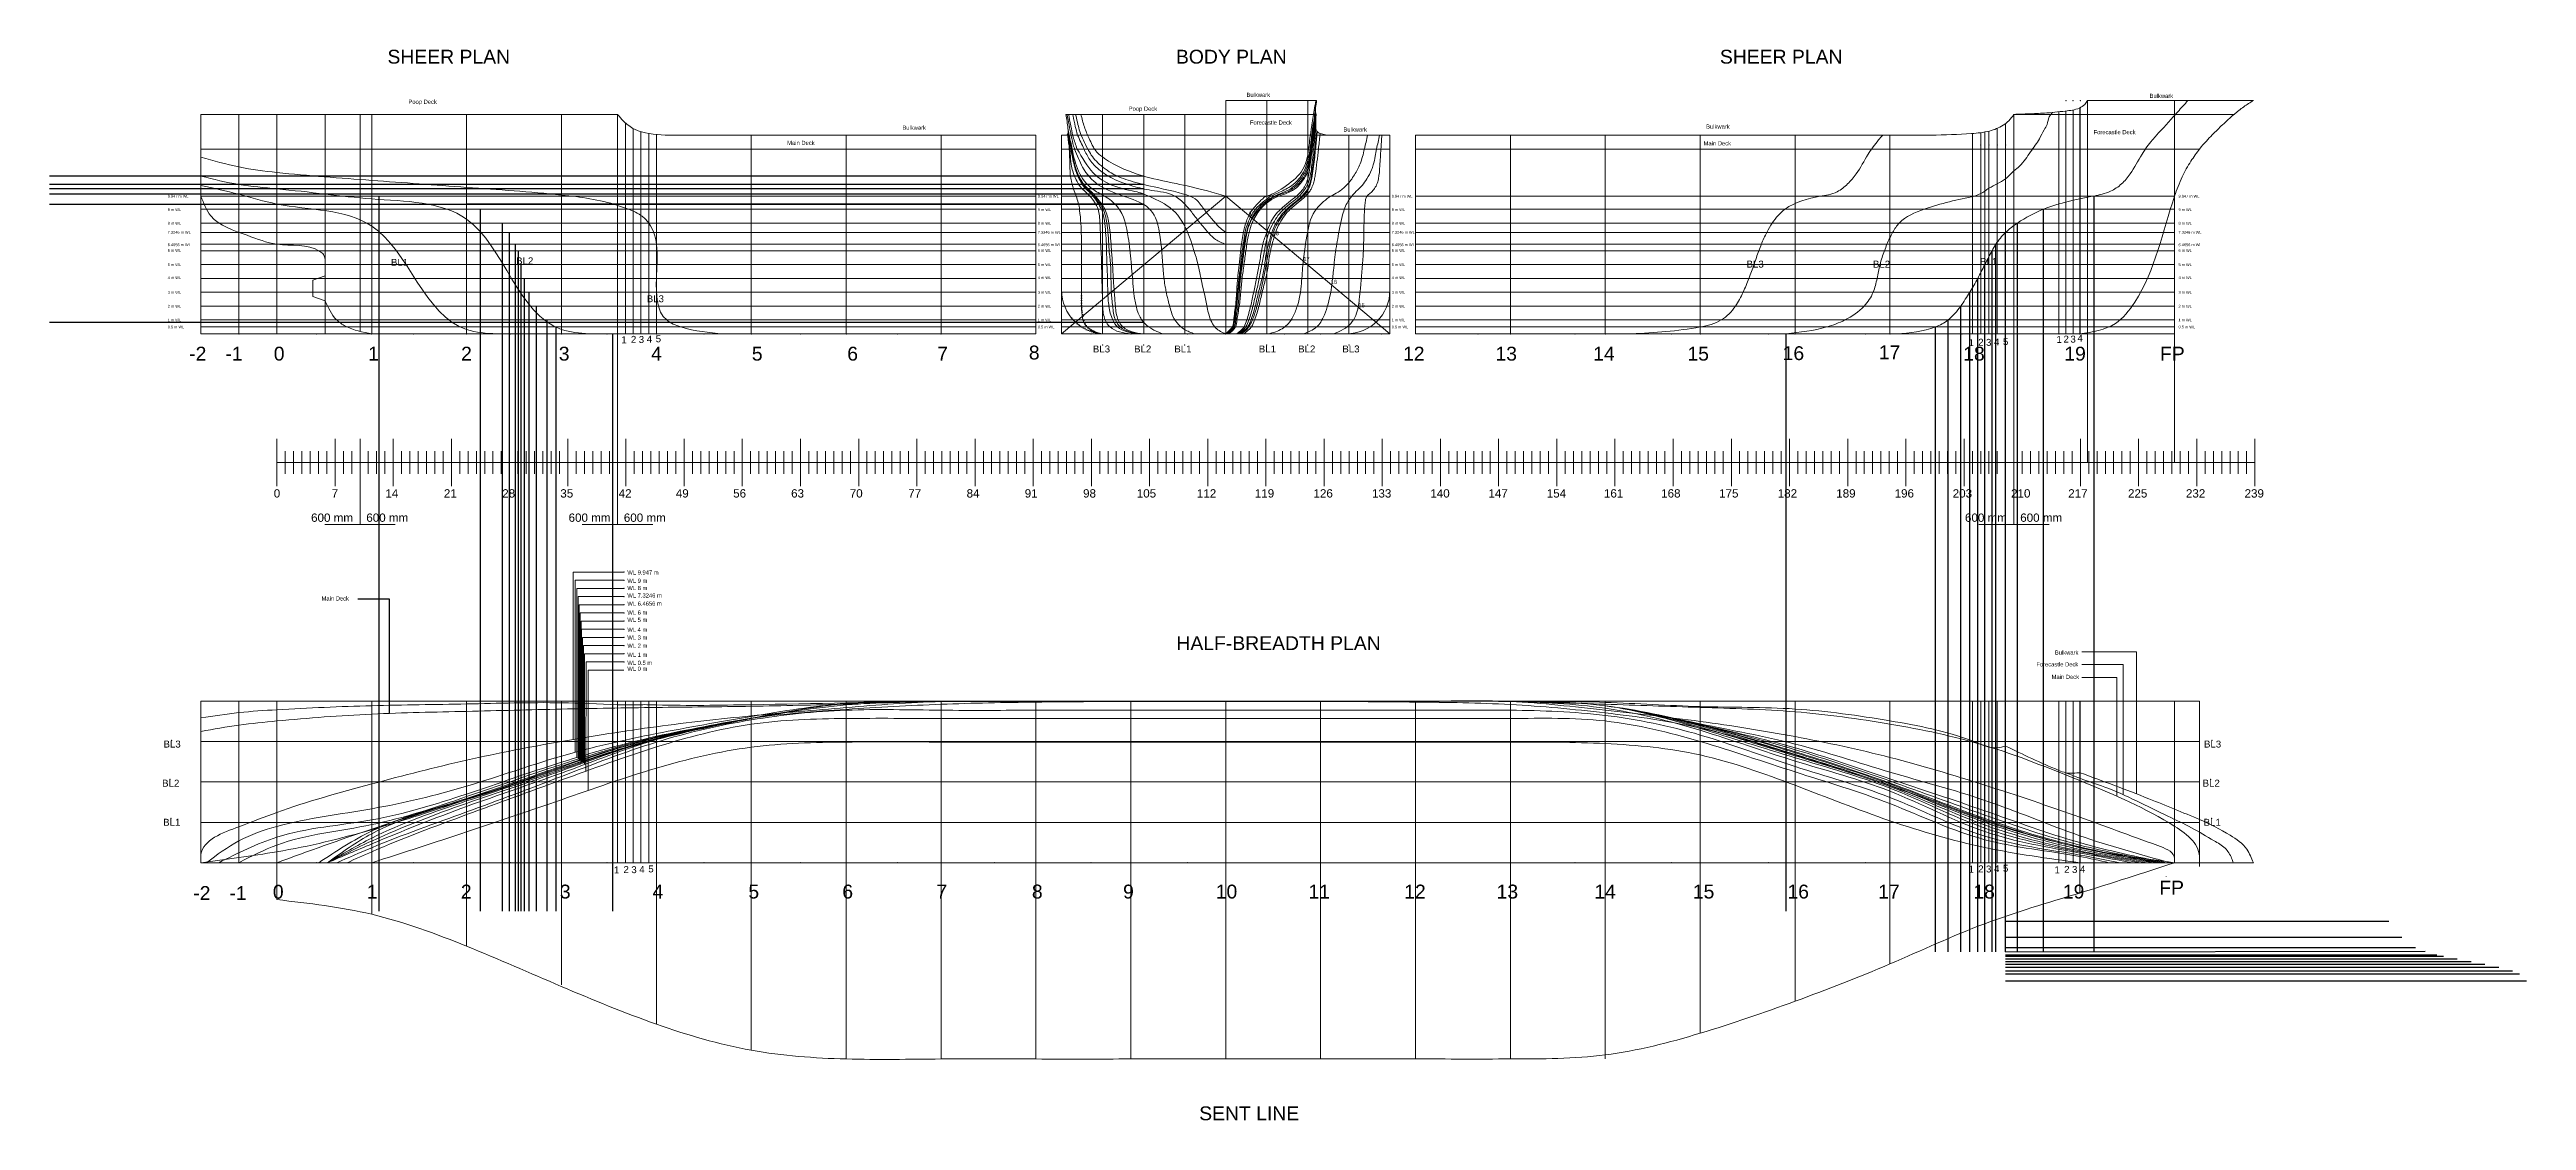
# Model space of a CAD drawing. Header units: inches. Extents: x 2352 to 5451, y 15 to 423.
# Drawn here: x 4977.3 to 5156.1, y 182.3 to 259.6 of the extents above; entities that cross this region are included whole.
import ezdxf

# ---------------------------------------------------------------- set-up
doc = ezdxf.new("R2010")
doc.units = ezdxf.units.IN
doc.header["$MEASUREMENT"] = 0
for name, color, linetype in [('BL1D', 7, 'Continuous'), ('BL1D_G', 7, 'Continuous'), ('BL2', 7, 'Continuous'), ('BL2D_G', 7, 'Continuous'), ('BL3_G', 7, 'Continuous'), ('BL3D_G', 7, 'Continuous'), ('BL_Ket_nama', 7, 'Continuous'), ('Body_plan', 7, 'Continuous'), ('Buritan', 7, 'Continuous'), ('BW1', 7, 'Continuous'), ('GB1', 7, 'Continuous'), ('GB1_G', 7, 'Continuous'), ('GB2_G', 7, 'Continuous'), ('GB3_G', 7, 'Continuous'), ('GB5_g', 7, 'Continuous'), ('GBPD21', 7, 'Continuous'), ('GBPD21_G', 7, 'Continuous'), ('GBPD22', 7, 'Continuous'), ('Sekat_plan', 7, 'Continuous'), ('SentLine', 7, 'Continuous'), ('St-1', 7, 'Continuous'), ('St-2', 7, 'Continuous'), ('St0', 7, 'Continuous'), ('St1', 7, 'Continuous'), ('St15', 7, 'Continuous'), ('St16', 7, 'Continuous'), ('St17', 7, 'Continuous'), ('St18', 7, 'Continuous'), ('St19', 7, 'Continuous'), ('St2', 7, 'Continuous'), ('St3', 7, 'Continuous'), ('St5', 7, 'Continuous'), ('WL0', 7, 'Continuous'), ('WL0.5', 7, 'Continuous'), ('WL1', 7, 'Continuous'), ('WL2', 7, 'Continuous'), ('WL3', 7, 'Continuous'), ('WL4', 7, 'Continuous'), ('WL5', 7, 'Continuous'), ('WL6', 7, 'Continuous'), ('WL6.4', 7, 'Continuous'), ('WL7', 7, 'Continuous'), ('WL8', 7, 'Continuous'), ('WL9', 7, 'Continuous'), ('WL_ket1', 7, 'Continuous')]:
    doc.layers.add(name, color=color, linetype=linetype)
doc.styles.get("Standard").update_dxf_attribs({"font": 'arial.ttf'})

msp = doc.modelspace()

# ---------------------------------------------------------------- texts
at = {"lineweight": 5}
for s, height, p in [('SHEER PLAN', 1, (5001.71779, 258.53576)), ('BODY PLAN', 1, (5058.64062, 258.53576)), ('SHEER PLAN', 1, (5097.90871, 258.53576)), ('Poop Deck', 0.3, (5003.23302, 255.63229)), ('Bulkwark', 0.3, (5063.73302, 256.13229)), ('Bulkwark', 0.3, (5128.9297, 256.05858)), ('Bulkwark', 0.3, (5038.89237, 253.76324)), ('Poop Deck', 0.3, (5055.23302, 255.13229)), ('Forecastle Deck', 0.3, (5063.98344, 254.13425)), ('Bulkwark', 0.3, (5070.73302, 253.63229)), ('Bulkwark', 0.3, (5096.91541, 253.84425)), ('Main Deck', 0.3, (5030.57482, 252.66449)), ('Main Deck', 0.3, (5096.73302, 252.63229)), ('Forecastle Deck', 0.3, (5124.88784, 253.44113)), ('1', 0.5, (5018.60033, 238.35408)), ('2', 0.5, (5019.29255, 238.38552)), ('3', 0.5, (5019.85892, 238.37504)), ('4', 0.5, (5020.43577, 238.40124)), ('5', 0.5, (5021.08079, 238.42744)), ('BL3', 0.5, (5052.64248, 237.6915)), ('BL2', 0.5, (5055.615, 237.6915)), ('BL1', 0.5, (5058.52196, 237.6915)), ('BL1', 0.5, (5064.62, 237.6915)), ('BL2', 0.5, (5067.46139, 237.6915)), ('BL3', 0.5, (5070.65248, 237.6915)), ('1', 0.5, (5115.8628, 238.14776)), ('2', 0.5, (5116.55502, 238.1792)), ('3', 0.5, (5117.12139, 238.16872)), ('4', 0.5, (5117.69824, 238.19492)), ('5', 0.5, (5118.34326, 238.22112)), ('1', 0.5, (5122.20749, 238.37863)), ('2', 0.5, (5122.71554, 238.40249)), ('3', 0.5, (5123.21562, 238.40249)), ('4', 0.5, (5123.72187, 238.46418)), ('HALF-BREADTH PLAN', 1, (5058.67496, 216.20969)), ('BL3', 0.5, (4985.54963, 209.17709)), ('BL3', 0.5, (5132.85695, 209.17709)), ('BL2', 0.5, (4985.45052, 206.35482)), ('BL2', 0.5, (5132.75784, 206.35482)), ('BL1', 0.5, (4985.52486, 203.53254)), ('BL1', 0.5, (5132.83218, 203.53254)), ('1', 0.5, (5018.0643, 200.09127)), ('2', 0.5, (5018.75652, 200.12271)), ('3', 0.5, (5019.32288, 200.11223)), ('4', 0.5, (5019.89973, 200.13843)), ('5', 0.5, (5020.54476, 200.16463)), ('1', 0.5, (5115.8628, 200.13925)), ('2', 0.5, (5116.55502, 200.17069)), ('3', 0.5, (5117.12139, 200.1602)), ('4', 0.5, (5117.69824, 200.1864)), ('5', 0.5, (5118.34326, 200.2126)), ('1', 0.5, (5122.06851, 200.10314)), ('2', 0.5, (5122.76073, 200.13458)), ('3', 0.5, (5123.3271, 200.1241)), ('4', 0.5, (5123.90394, 200.1503)), ('-2', 1, (4987.69802, 198.17623)), ('-1', 1, (4990.30988, 198.17623)), ('0', 1, (4993.44474, 198.26678)), ('1', 1, (5000.23358, 198.28153)), ('2', 1, (5007.01525, 198.28153)), ('3', 1, (5014.16349, 198.28153)), ('4', 1, (5020.85352, 198.28153)), ('5', 1, (5027.77265, 198.28153)), ('6', 1, (5034.55432, 198.28153)), ('7', 1, (5041.34931, 198.28153)), ('8', 1, (5048.24213, 198.28153)), ('9', 1, (5054.82365, 198.28153)), ('10', 1, (5061.51367, 198.28153)), ('11', 1, (5068.20015, 198.28153)), ('12', 1, (5075.11928, 198.28153)), ('13', 1, (5081.7896, 198.28153)), ('14', 1, (5088.8462, 198.28153)), ('15', 1, (5095.9557, 198.28153)), ('16', 1, (5102.78319, 198.28153)), ('17', 1, (5109.33575, 198.28153)), ('18', 1, (5116.20906, 198.28153)), ('19', 1, (5122.66997, 198.28153)), ('FP', 1, (5129.62718, 198.56737)), ('SENT LINE', 1, (5060.31844, 182.27772))]:
    msp.add_text(s, height=height, dxfattribs=at).set_placement(p)
at = {"layer": 'BL3_G', "lineweight": 5}
for s, p in [('BL3', (5099.8336, 243.8164)), ('BL2', (5108.95778, 243.81112)), ('BL1', (5116.69328, 244.00261))]:
    msp.add_text(s, height=0.5, dxfattribs=at).set_placement(p)
at = {"layer": 'BL_Ket_nama', "lineweight": 5}
for s, p in [('BL1', (5001.96908, 243.94399)), ('BL2', (5011.00359, 244.05154)), ('BL3', (5020.43358, 241.31464))]:
    msp.add_text(s, height=0.5, dxfattribs=at).set_placement(p)
at = {"layer": 'Buritan', "lineweight": 5}
for s, p in [('-2', (4987.403, 237.10331)), ('-1', (4990.01486, 237.10331)), ('0', (4993.50966, 237.10331)), ('1', (5000.31535, 237.10331)), ('2', (5007.03278, 237.10331)), ('3', (5014.08609, 237.10331)), ('4', (5020.74755, 237.10331)), ('5', (5028.02476, 237.10331)), ('6', (5034.91014, 237.10331)), ('7', (5041.40366, 237.10331)), ('8', (5048.02087, 237.18387)), ('12', (5075.03431, 237.10331)), ('13', (5081.70463, 237.10331)), ('14', (5088.76123, 237.10331)), ('15', (5095.56617, 237.10331)), ('16', (5102.43888, 237.1379)), ('17', (5109.37822, 237.20362)), ('18', (5115.4755, 237.10331)), ('19', (5122.7729, 237.10331)), ('FP', (5129.68035, 237.10331))]:
    msp.add_text(s, height=1, dxfattribs=at).set_placement(p)
at = {"layer": 'GBPD21', "lineweight": 5}
for s, p in [('19', (5063.90428, 247.57858)), ('18', (5065.60375, 246.15203)), ('17', (5067.8311, 244.28237)), ('16', (5069.81146, 242.63249)), ('15', (5071.80745, 240.94401)), ('WL 9.947 m', (5019.03433, 221.6618)), ('Main Deck', (4996.95919, 219.78711)), ('WL 9 m', (5019.03433, 221.0618)), ('WL 8 m', (5019.03433, 220.53976)), ('WL 7.3246 m', (5019.03433, 220.00181)), ('WL 6.4656 m', (5019.03433, 219.41518)), ('WL 6 m', (5019.03433, 218.76851)), ('WL 5 m', (5019.03433, 218.24201)), ('WL 4 m', (5019.03433, 217.53053)), ('WL 3 m', (5019.03433, 216.96274)), ('WL 2 m', (5019.03433, 216.37902)), ('WL 1 m', (5019.03433, 215.71981)), ('WL 0.5 m', (5019.03433, 215.14019)), ('WL 0 m', (5019.03433, 214.71084)), ('Forecastle Deck', (5120.75617, 215.02923)), ('Bulkwark', (5122.09074, 215.88314)), ('Main Deck', (5121.85661, 214.12852))]:
    msp.add_text(s, height=0.3, dxfattribs=at).set_placement(p)
at = {"layer": 'GBPD22', "lineweight": 5}
for p in [(4996.20343, 225.46725), (5000.19071, 225.46725), (5014.7934, 225.46725), (5018.78069, 225.46725), (5115.60343, 225.46725), (5119.59071, 225.46725)]:
    msp.add_text('600 mm', height=0.6, dxfattribs=at).set_placement(p)
at = {"layer": 'WL_ket1', "lineweight": 5}
for s, height, p in [('9.947 m WL', 0.2, (4985.85432, 248.86535)), ('9.947 m WL', 0.2, (5048.6675, 248.86535)), ('9.947 m WL', 0.2, (5074.2175, 248.86535)), ('9.947 m WL', 0.2, (5131.01864, 248.86535)), ('8 m WL', 0.2, (4985.85432, 246.91529)), ('9 m WL', 0.2, (4985.85432, 247.89463)), ('8 m WL', 0.2, (5048.6675, 246.91529)), ('9 m WL', 0.2, (5048.6675, 247.89463)), ('8 m WL', 0.2, (5074.2175, 246.91529)), ('9 m WL', 0.2, (5074.2175, 247.89463)), ('8 m WL', 0.2, (5131.01864, 246.91529)), ('9 m WL', 0.2, (5131.01864, 247.89463)), ('6.4656 m WL', 0.2, (4985.85432, 245.36135)), ('6 m WL', 0.2, (4985.85432, 244.95168)), ('7.3246 m WL', 0.2, (4985.85432, 246.2634)), ('6.4656 m WL', 0.2, (5048.6675, 245.36135)), ('6 m WL', 0.2, (5048.6675, 244.95168)), ('7.3246 m WL', 0.2, (5048.6675, 246.2634)), ('6.4656 m WL', 0.2, (5074.2175, 245.36135)), ('6 m WL', 0.2, (5074.2175, 244.95168)), ('7.3246 m WL', 0.2, (5074.2175, 246.2634)), ('6.4656 m WL', 0.2, (5131.01864, 245.36135)), ('6 m WL', 0.2, (5131.01864, 244.95168)), ('7.3246 m WL', 0.2, (5131.01864, 246.2634)), ('4 m WL', 0.2, (4985.85432, 242.99309)), ('5 m WL', 0.2, (4985.85432, 243.92315)), ('4 m WL', 0.2, (5048.6675, 242.99309)), ('5 m WL', 0.2, (5048.6675, 243.92315)), ('4 m WL', 0.2, (5074.2175, 242.99309)), ('5 m WL', 0.2, (5074.2175, 243.92315)), ('4 m WL', 0.2, (5131.01864, 242.99309)), ('5 m WL', 0.2, (5131.01864, 243.92315)), ('3 m WL', 0.2, (4985.85432, 241.92422)), ('3 m WL', 0.2, (5048.6675, 241.92422)), ('3 m WL', 0.2, (5074.2175, 241.92422)), ('3 m WL', 0.2, (5131.01864, 241.92422)), ('0.5 m WL', 0.2, (4985.85432, 239.43217)), ('2 m WL', 0.2, (4985.85432, 240.92691)), ('1 m WL', 0.2, (4985.85432, 239.92832)), ('0.5 m WL', 0.2, (5048.6675, 239.43217)), ('2 m WL', 0.2, (5048.6675, 240.92691)), ('1 m WL', 0.2, (5048.6675, 239.92832)), ('0.5 m WL', 0.2, (5074.2175, 239.43217)), ('2 m WL', 0.2, (5074.2175, 240.92691)), ('1 m WL', 0.2, (5074.2175, 239.92832)), ('0.5 m WL', 0.2, (5131.01864, 239.43217)), ('2 m WL', 0.2, (5131.01864, 240.92691)), ('1 m WL', 0.2, (5131.01864, 239.92832)), ('0', 0.6, (4993.50756, 227.21914)), ('7', 0.6, (4997.68964, 227.21914)), ('14', 0.6, (5001.56563, 227.21914)), ('21', 0.6, (5005.78785, 227.21914)), ('28', 0.6, (5010.00166, 227.21914)), ('35', 0.6, (5014.19632, 227.21914)), ('42', 0.6, (5018.40875, 227.21914)), ('49', 0.6, (5022.53381, 227.21914)), ('56', 0.6, (5026.67559, 227.21914)), ('63', 0.6, (5030.85768, 227.21914)), ('70', 0.6, (5035.09181, 227.21914)), ('77', 0.6, (5039.31403, 227.21914)), ('84', 0.6, (5043.52784, 227.21914)), ('91', 0.6, (5047.7225, 227.21914)), ('98', 0.6, (5051.93493, 227.21914)), ('105', 0.6, (5055.81189, 227.21914)), ('112', 0.6, (5060.152, 227.21914)), ('119', 0.6, (5064.33409, 227.21914)), ('126', 0.6, (5068.56822, 227.21914)), ('133', 0.6, (5072.79044, 227.21914)), ('140', 0.6, (5077.00425, 227.21914)), ('147', 0.6, (5081.19891, 227.21914)), ('154', 0.6, (5085.41134, 227.21914)), ('161', 0.6, (5089.5364, 227.21914)), ('168', 0.6, (5093.67057, 227.21914)), ('175', 0.6, (5097.85265, 227.21914)), ('182', 0.6, (5102.08678, 227.21914)), ('189', 0.6, (5106.309, 227.21914)), ('196', 0.6, (5110.52282, 227.21914)), ('203', 0.6, (5114.71748, 227.21914)), ('210', 0.6, (5118.92991, 227.21914)), ('217', 0.6, (5123.05497, 227.21914)), ('225', 0.6, (5127.3708, 227.21914)), ('232', 0.6, (5131.55289, 227.21914)), ('239', 0.6, (5135.78702, 227.21914))]:
    msp.add_text(s, height=height, dxfattribs=at).set_placement(p)

# ---------------------------------------------------------------- hatches: boundary and pattern name
at = {"layer": 'St5', "lineweight": 5}
h = msp.add_hatch(dxfattribs=at)
h.set_pattern_fill('ANSI31', color=256)
h.set_pattern_definition([(45, (1738.48736, 159.92896), (-0.0883883476, 0.0883883476), [])])
h.paths.add_polyline_path([(5062.23514, 252.37268), (5051.02794, 252.37268), (5051.02794, 240.2691, 0.2340063), (5053.52514, 239.03268), (5062.23514, 239.03268)])
h.paths.add_polyline_path([(5062.23514, 248.97968), (5053.26044, 248.97968), (5053.26044, 239.04385, 0.021103014), (5053.52514, 239.03268), (5062.23514, 239.03268)])
edge = h.paths.add_edge_path(flags=16)
edge.add_line((5053.26044, 248.97968), (5051.81114, 248.97968))
edge.add_line((5051.81114, 248.97968), (5051.81114, 241.81949))
edge.add_spline(control_points=[(5051.81114, 241.81949), (5051.8134, 241.70986), (5051.81564, 241.6002), (5051.81835, 241.49051)], knot_values=[10.629335379, 10.629335379, 10.629335379, 10.629335379, 10.958520703, 10.958520703, 10.958520703, 10.958520703], degree=3, periodic=0)
edge.add_spline(control_points=[(5051.81835, 241.49051), (5051.81919, 241.45643), (5051.82008, 241.42235), (5051.82102, 241.38827)], knot_values=[10.958520703, 10.958520703, 10.958520703, 10.958520703, 11.060792687, 11.060792687, 11.060792687, 11.060792687], degree=3, periodic=0)
edge.add_spline(control_points=[(5051.82102, 241.38827), (5051.82265, 241.32958), (5051.82446, 241.27088), (5051.82652, 241.21218)], knot_values=[11.060792687, 11.060792687, 11.060792687, 11.060792687, 11.236914815, 11.236914815, 11.236914815, 11.236914815], degree=3, periodic=0)
edge.add_spline(control_points=[(5051.82652, 241.21218), (5051.82806, 241.16831), (5051.83238, 241.05569), (5051.83783, 240.94305), (5051.84207, 240.87436)], knot_values=[11.236914815, 11.236914815, 11.236914815, 11.236914815, 11.36852122, 11.574821143, 11.574821143, 11.574821143, 11.574821143], degree=3, periodic=0)
edge.add_spline(control_points=[(5051.84207, 240.87436), (5051.84503, 240.82627), (5051.84844, 240.77821), (5051.85246, 240.73021)], knot_values=[11.574821143, 11.574821143, 11.574821143, 11.574821143, 11.719269394, 11.719269394, 11.719269394, 11.719269394], degree=3, periodic=0)
edge.add_spline(control_points=[(5051.85246, 240.73021), (5051.85561, 240.69253), (5051.85914, 240.65489), (5051.86312, 240.6173)], knot_values=[11.719269394, 11.719269394, 11.719269394, 11.719269394, 11.832677139, 11.832677139, 11.832677139, 11.832677139], degree=3, periodic=0)
edge.add_spline(control_points=[(5051.86312, 240.6173), (5051.86873, 240.5643), (5051.87774, 240.49119), (5051.8889, 240.41834), (5051.89217, 240.39823)], knot_values=[11.832677139, 11.832677139, 11.832677139, 11.832677139, 11.99257293, 12.053676266, 12.053676266, 12.053676266, 12.053676266], degree=3, periodic=0)
edge.add_spline(control_points=[(5051.89217, 240.39823), (5051.89788, 240.36314), (5051.90415, 240.32814), (5051.91109, 240.29328)], knot_values=[12.053676266, 12.053676266, 12.053676266, 12.053676266, 12.160267797, 12.160267797, 12.160267797, 12.160267797], degree=3, periodic=0)
edge.add_spline(control_points=[(5051.91109, 240.29328), (5051.91448, 240.27624), (5051.91803, 240.25923), (5051.92176, 240.24226)], knot_values=[12.160267797, 12.160267797, 12.160267797, 12.160267797, 12.212367608, 12.212367608, 12.212367608, 12.212367608], degree=3, periodic=0)
edge.add_spline(control_points=[(5051.92176, 240.24226), (5051.93339, 240.18929), (5051.9467, 240.13668), (5051.96209, 240.0846)], knot_values=[12.212367608, 12.212367608, 12.212367608, 12.212367608, 12.374946055, 12.374946055, 12.374946055, 12.374946055], degree=3, periodic=0)
edge.add_spline(control_points=[(5051.96209, 240.0846), (5051.97008, 240.05755), (5051.97863, 240.03065), (5051.98779, 240.00391)], knot_values=[12.374946055, 12.374946055, 12.374946055, 12.374946055, 12.459356682, 12.459356682, 12.459356682, 12.459356682], degree=3, periodic=0)
edge.add_spline(control_points=[(5051.98779, 240.00391), (5051.99118, 239.99401), (5051.99465, 239.98414), (5051.99821, 239.97429)], knot_values=[12.459356682, 12.459356682, 12.459356682, 12.459356682, 12.49059569, 12.49059569, 12.49059569, 12.49059569], degree=3, periodic=0)
edge.add_spline(control_points=[(5051.99821, 239.97429), (5052.00119, 239.96603), (5052.00424, 239.9578), (5052.00734, 239.94958)], knot_values=[12.49059569, 12.49059569, 12.49059569, 12.49059569, 12.516761721, 12.516761721, 12.516761721, 12.516761721], degree=3, periodic=0)
edge.add_spline(control_points=[(5052.00734, 239.94958), (5052.01773, 239.9221), (5052.02881, 239.89482), (5052.04065, 239.86774)], knot_values=[12.516761721, 12.516761721, 12.516761721, 12.516761721, 12.604247737, 12.604247737, 12.604247737, 12.604247737], degree=3, periodic=0)
edge.add_spline(control_points=[(5052.04065, 239.86774), (5052.04065, 239.86774), (5052.04065, 239.86774), (5052.04065, 239.86774)], knot_values=[12.604247737, 12.604247737, 12.604247737, 12.604247737, 12.604257253, 12.604257253, 12.604257253, 12.604257253], degree=3, periodic=0)
edge.add_spline(control_points=[(5052.04065, 239.86774), (5052.04567, 239.85627), (5052.05649, 239.83226), (5052.06793, 239.80843), (5052.07409, 239.79601)], knot_values=[12.604257253, 12.604257253, 12.604257253, 12.604257253, 12.641318865, 12.682105544, 12.682105544, 12.682105544, 12.682105544], degree=3, periodic=0)
edge.add_spline(control_points=[(5052.07409, 239.79601), (5052.07845, 239.78722), (5052.08289, 239.77847), (5052.08741, 239.76976)], knot_values=[12.682105544, 12.682105544, 12.682105544, 12.682105544, 12.710933654, 12.710933654, 12.710933654, 12.710933654], degree=3, periodic=0)
edge.add_spline(control_points=[(5052.08741, 239.76976), (5052.0915, 239.76187), (5052.09567, 239.75401), (5052.0999, 239.74618)], knot_values=[12.710933654, 12.710933654, 12.710933654, 12.710933654, 12.737023523, 12.737023523, 12.737023523, 12.737023523], degree=3, periodic=0)
edge.add_spline(control_points=[(5052.0999, 239.74618), (5052.11394, 239.72018), (5052.12874, 239.69453), (5052.14427, 239.66934)], knot_values=[12.737023523, 12.737023523, 12.737023523, 12.737023523, 12.823659343, 12.823659343, 12.823659343, 12.823659343], degree=3, periodic=0)
edge.add_spline(control_points=[(5052.14427, 239.66934), (5052.15841, 239.6464), (5052.17315, 239.62383), (5052.18849, 239.60174)], knot_values=[12.823659343, 12.823659343, 12.823659343, 12.823659343, 12.90255277, 12.90255277, 12.90255277, 12.90255277], degree=3, periodic=0)
edge.add_spline(control_points=[(5052.18849, 239.60174), (5052.19407, 239.59371), (5052.19972, 239.58574), (5052.20545, 239.57784)], knot_values=[12.90255277, 12.90255277, 12.90255277, 12.90255277, 12.931224305, 12.931224305, 12.931224305, 12.931224305], degree=3, periodic=0)
edge.add_spline(control_points=[(5052.20545, 239.57784), (5052.21077, 239.57051), (5052.21614, 239.56325), (5052.22159, 239.55604)], knot_values=[12.931224305, 12.931224305, 12.931224305, 12.931224305, 12.957796641, 12.957796641, 12.957796641, 12.957796641], degree=3, periodic=0)
edge.add_spline(control_points=[(5052.22159, 239.55604), (5052.23933, 239.53256), (5052.25777, 239.50971), (5052.2769, 239.4876)], knot_values=[12.957796641, 12.957796641, 12.957796641, 12.957796641, 13.044358029, 13.044358029, 13.044358029, 13.044358029], degree=3, periodic=0)
edge.add_spline(control_points=[(5052.2769, 239.4876), (5052.29434, 239.46744), (5052.31236, 239.44789), (5052.33094, 239.42906)], knot_values=[13.044358029, 13.044358029, 13.044358029, 13.044358029, 13.123310498, 13.123310498, 13.123310498, 13.123310498], degree=3, periodic=0)
edge.add_spline(control_points=[(5052.33094, 239.42906), (5052.33758, 239.42233), (5052.34428, 239.41569), (5052.35106, 239.40914)], knot_values=[13.123310498, 13.123310498, 13.123310498, 13.123310498, 13.151513442, 13.151513442, 13.151513442, 13.151513442], degree=3, periodic=0)
edge.add_spline(control_points=[(5052.35106, 239.40914), (5052.35718, 239.40323), (5052.36336, 239.3974), (5052.3696, 239.39164)], knot_values=[13.151513442, 13.151513442, 13.151513442, 13.151513442, 13.176982993, 13.176982993, 13.176982993, 13.176982993], degree=3, periodic=0)
edge.add_spline(control_points=[(5052.3696, 239.39164), (5052.38965, 239.37314), (5052.41029, 239.35546), (5052.4315, 239.33869)], knot_values=[13.176982993, 13.176982993, 13.176982993, 13.176982993, 13.258872073, 13.258872073, 13.258872073, 13.258872073], degree=3, periodic=0)
edge.add_spline(control_points=[(5052.4315, 239.33869), (5052.44242, 239.33006), (5052.45349, 239.32167), (5052.46471, 239.31355)], knot_values=[13.258872073, 13.258872073, 13.258872073, 13.258872073, 13.301007508, 13.301007508, 13.301007508, 13.301007508], degree=3, periodic=0)
edge.add_spline(control_points=[(5052.46471, 239.31355), (5052.4689, 239.31051), (5052.47312, 239.30751), (5052.47735, 239.30454)], knot_values=[13.301007508, 13.301007508, 13.301007508, 13.301007508, 13.316751742, 13.316751742, 13.316751742, 13.316751742], degree=3, periodic=0)
edge.add_spline(control_points=[(5052.47735, 239.30454), (5052.48063, 239.30224), (5052.48392, 239.29997), (5052.48722, 239.29772)], knot_values=[13.316751742, 13.316751742, 13.316751742, 13.316751742, 13.328935512, 13.328935512, 13.328935512, 13.328935512], degree=3, periodic=0)
edge.add_spline(control_points=[(5052.48722, 239.29772), (5052.48736, 239.29762), (5052.49871, 239.28989), (5052.51021, 239.28241), (5052.52171, 239.27527)], knot_values=[13.328935512, 13.328935512, 13.328935512, 13.328935512, 13.329462286, 13.37081757, 13.37081757, 13.37081757, 13.37081757], degree=3, periodic=0)
edge.add_spline(control_points=[(5052.52171, 239.27527), (5052.53305, 239.26823), (5052.54453, 239.26141), (5052.55614, 239.25482)], knot_values=[13.37081757, 13.37081757, 13.37081757, 13.37081757, 13.411647638, 13.411647638, 13.411647638, 13.411647638], degree=3, periodic=0)
edge.add_spline(control_points=[(5052.55614, 239.25482), (5052.56046, 239.25237), (5052.5648, 239.24994), (5052.56916, 239.24755)], knot_values=[13.411647638, 13.411647638, 13.411647638, 13.411647638, 13.426862447, 13.426862447, 13.426862447, 13.426862447], degree=3, periodic=0)
edge.add_spline(control_points=[(5052.56916, 239.24755), (5052.58042, 239.24137), (5052.59179, 239.23539), (5052.60327, 239.2296)], knot_values=[13.426862447, 13.426862447, 13.426862447, 13.426862447, 13.466149977, 13.466149977, 13.466149977, 13.466149977], degree=3, periodic=0)
edge.add_spline(control_points=[(5052.60327, 239.2296), (5052.62747, 239.21739), (5052.65215, 239.20604), (5052.67726, 239.19543)], knot_values=[13.466149977, 13.466149977, 13.466149977, 13.466149977, 13.548986774, 13.548986774, 13.548986774, 13.548986774], degree=3, periodic=0)
edge.add_spline(control_points=[(5052.67726, 239.19543), (5052.69032, 239.18991), (5052.70349, 239.18459), (5052.71677, 239.17946)], knot_values=[13.548986774, 13.548986774, 13.548986774, 13.548986774, 13.592077643, 13.592077643, 13.592077643, 13.592077643], degree=3, periodic=0)
edge.add_spline(control_points=[(5052.71677, 239.17946), (5052.74043, 239.17031), (5052.76443, 239.16177), (5052.78871, 239.15373)], knot_values=[13.592077643, 13.592077643, 13.592077643, 13.592077643, 13.668864718, 13.668864718, 13.668864718, 13.668864718], degree=3, periodic=0)
edge.add_spline(control_points=[(5052.78871, 239.15373), (5052.84035, 239.13664), (5052.89329, 239.12186), (5052.94709, 239.1086)], knot_values=[13.668864718, 13.668864718, 13.668864718, 13.668864718, 13.83211504, 13.83211504, 13.83211504, 13.83211504], degree=3, periodic=0)
edge.add_spline(control_points=[(5052.94709, 239.1086), (5052.97688, 239.10126), (5053.00693, 239.09438), (5053.03717, 239.08783)], knot_values=[13.83211504, 13.83211504, 13.83211504, 13.83211504, 13.922508036, 13.922508036, 13.922508036, 13.922508036], degree=3, periodic=0)
edge.add_spline(control_points=[(5053.03717, 239.08783), (5053.0534, 239.08431), (5053.06969, 239.08089), (5053.08603, 239.07754)], knot_values=[13.922508036, 13.922508036, 13.922508036, 13.922508036, 13.971049176, 13.971049176, 13.971049176, 13.971049176], degree=3, periodic=0)
edge.add_spline(control_points=[(5053.08603, 239.07754), (5053.14382, 239.06569), (5053.20213, 239.05477), (5053.26044, 239.04385)], knot_values=[13.971049176, 13.971049176, 13.971049176, 13.971049176, 14.142794965, 14.142794965, 14.142794965, 14.142794965], degree=3, periodic=0)
edge.add_line((5053.26044, 239.04385), (5053.26044, 248.97968))
h.paths.add_polyline_path([(5051.43514, 248.97968), (5051.02794, 248.97968), (5051.02794, 240.2691, 0.047830403), (5051.43514, 239.82928)], flags=16)
edge = h.paths.add_edge_path(flags=16)
edge.add_spline(control_points=[(5051.81114, 241.81949), (5051.78524, 243.07544), (5051.73507, 245.25982), (5051.80984, 247.56531), (5051.53866, 248.67343), (5051.47416, 248.86426), (5051.43514, 248.97968)], knot_values=[3.439763911, 3.439763911, 3.439763911, 3.439763911, 7.211160723, 10.025170623, 10.264092163, 10.629335379, 10.629335379, 10.629335379, 10.629335379], degree=3, periodic=0)
edge.add_line((5051.43514, 248.97968), (5051.43514, 239.82928))
edge.add_arc((5053.52514, 242.17268), 3.14, 228.2712366, 236.9165561)
edge.add_line((5051.81114, 239.54174), (5051.81114, 241.81949))
h.paths.add_polyline_path([(5062.23514, 252.37268), (5051.02794, 252.37268), (5051.02794, 248.97968), (5051.43514, 248.97968), (5062.23514, 248.97968)], flags=17)
edge = h.paths.add_edge_path(flags=16)
edge.add_line((5051.81114, 248.97968), (5051.43514, 248.97968))
edge.add_spline(control_points=[(5051.43514, 248.97968), (5051.47416, 248.86426), (5051.53866, 248.67343), (5051.80984, 247.56531), (5051.73507, 245.25982), (5051.78524, 243.07544), (5051.81114, 241.81949)], knot_values=[3.439763911, 3.439763911, 3.439763911, 3.439763911, 3.805007128, 4.043928667, 6.857938568, 10.629335379, 10.629335379, 10.629335379, 10.629335379], degree=3, periodic=0)
edge.add_line((5051.81114, 241.81949), (5051.81114, 248.97968))
edge = h.paths.add_edge_path(flags=16)
edge.add_spline(control_points=[(5053.26044, 239.04385), (5052.98429, 239.09557), (5052.4745, 239.19103), (5052.01605, 239.80818), (5051.86623, 240.4483), (5051.82538, 241.11898), (5051.81622, 241.57332), (5051.81114, 241.81949)], knot_values=[10.629335379, 10.629335379, 10.629335379, 10.629335379, 11.442668058, 12.130811479, 12.779557414, 13.403609125, 14.142794965, 14.142794965, 14.142794965, 14.142794965], degree=3, periodic=0)
edge.add_line((5051.81114, 241.81949), (5051.81114, 239.54174))
edge.add_arc((5053.52514, 242.17268), 3.14, 236.9165561, 265.1646095)

# ---------------------------------------------------------------- linework, layer by layer
at = {"lineweight": 5}
for p, q in [((5067.64027, 255.87268), (5062.23514, 255.87268)), ((5062.23514, 252.37268), (5062.23514, 255.87268)), ((5065.19764, 239.03268), (5065.19764, 255.87268)), ((5068.16014, 239.03268), (5068.16014, 255.87268)), ((5053.34764, 239.03268), (5053.34764, 254.87268)), ((5068.75235, 254.87268), (5053.55433, 254.87268)), ((5056.31014, 239.03268), (5056.31014, 254.87268)), ((5059.27264, 239.03268), (5059.27264, 254.87268)), ((5118.53514, 239.03268), (5118.53514, 254.2101)), ((5050.38514, 252.37268), (5050.38514, 253.37268)), ((5074.08514, 253.37268), (5050.38514, 253.37268)), ((5074.08514, 252.37268), (5050.38514, 252.37268)), ((5050.38514, 252.37268), (5050.38514, 248.97968)), ((5062.23514, 239.03268), (5062.23514, 252.37268)), ((5071.12264, 239.03268), (5071.12264, 253.37268)), ((5074.08514, 252.37268), (5074.08514, 253.37268)), ((5074.08514, 242.17268), (5074.08514, 252.37268)), ((5116.13514, 239.03268), (5116.13514, 253.49513)), ((5116.73514, 239.03268), (5116.73514, 253.55361)), ((5117.33514, 239.03268), (5117.33514, 253.66326)), ((5117.93514, 239.03268), (5117.93514, 253.86396)), ((5074.08514, 248.97968), (5050.38514, 248.97968)), ((5050.38514, 248.97968), (5050.38514, 242.17268)), ((5074.08514, 242.17268), (5074.08514, 248.97968)), ((5050.38514, 242.17268), (5050.38514, 239.03268)), ((5074.08514, 239.03268), (5074.08514, 242.17268)), ((5050.38514, 239.03268), (5053.52514, 239.03268)), ((5053.52514, 239.03268), (5070.94514, 239.03268)), ((5070.94514, 239.03268), (5074.08514, 239.03268)), ((5123.88514, 239.03268), (5130.73514, 239.03268)), ((4988.25514, 200.8625), (4988.25514, 212.52347)), ((4988.25514, 212.52347), (5132.53714, 212.52347)), ((4988.25514, 200.8625), (4988.25514, 212.52347)), ((4990.99514, 200.8625), (4990.99514, 212.52347)), ((4993.73514, 200.8625), (4993.73514, 212.52347)), ((5000.58514, 200.8625), (5000.58514, 212.52347)), ((5007.43514, 200.8625), (5007.43514, 212.52347)), ((5014.28514, 200.8625), (5014.28514, 212.52347)), ((5027.98514, 200.8625), (5027.98514, 212.52347)), ((5034.83514, 200.8625), (5034.83514, 212.52347)), ((5041.68514, 200.8625), (5041.68514, 212.52347)), ((5041.68514, 200.8625), (5041.68514, 212.4995)), ((5041.68514, 200.8625), (5041.68514, 212.2985)), ((5048.53514, 200.8625), (5048.53514, 212.52347)), ((5048.53514, 200.8625), (5048.53514, 212.4995)), ((5048.53514, 200.8625), (5048.53514, 212.4565)), ((5055.38514, 200.8625), (5055.38514, 212.52347)), ((5055.38514, 200.8625), (5055.38514, 212.4995)), ((5055.38514, 200.8625), (5055.38514, 212.4995)), ((5062.23514, 200.8625), (5062.23514, 212.52347)), ((5062.23514, 200.8625), (5062.23514, 212.4995)), ((5062.23514, 200.8625), (5062.23514, 212.4995)), ((5069.08514, 200.8625), (5069.08514, 212.52347)), ((5069.08514, 200.8625), (5069.08514, 212.4995)), ((5069.08514, 200.8625), (5069.08514, 212.4995)), ((5075.93514, 200.8625), (5075.93514, 212.52347)), ((5075.93514, 200.8625), (5075.93514, 212.4995)), ((5075.93514, 200.8625), (5075.93514, 212.4575)), ((5082.78514, 200.8625), (5082.78514, 212.52347)), ((5082.78514, 200.8625), (5082.78514, 212.4995)), ((5082.78514, 200.8625), (5082.78514, 212.2825)), ((5089.63514, 200.8625), (5089.63514, 212.52347)), ((5089.63514, 200.8625), (5089.63514, 211.6755)), ((5096.48514, 200.8625), (5096.48514, 212.52347)), ((5103.33514, 200.8625), (5103.33514, 212.52347)), ((5110.18514, 200.8625), (5110.18514, 212.52347)), ((5116.13514, 200.8625), (5116.13514, 212.52347)), ((5116.73514, 200.8625), (5116.73514, 212.52347)), ((5117.03514, 200.8625), (5117.03514, 212.52347)), ((5117.33514, 200.8625), (5117.33514, 212.52347)), ((5117.93514, 200.8625), (5117.93514, 212.52347)), ((5118.53514, 200.8625), (5118.53514, 212.52347)), ((5123.88514, 200.8625), (5123.88514, 212.52347)), ((5130.73514, 200.8625), (5130.73514, 212.52347)), ((5132.53714, 200.59461), (5132.53714, 212.52347)), ((4988.25514, 209.60823), (5132.53714, 209.60823)), ((5096.48514, 200.8625), (5096.48514, 210.5845)), ((5014.28514, 200.8625), (5014.28514, 207.6915)), ((5103.33514, 200.8625), (5103.33514, 208.6395)), ((4988.25514, 206.69299), (5132.53714, 206.69299)), ((5110.18514, 200.8625), (5110.18514, 206.4515)), ((5123.88514, 200.8625), (5123.88514, 206.7875)), ((4993.73514, 200.8625), (4993.73514, 205.2625)), ((5007.43514, 200.8625), (5007.43514, 205.4145)), ((5117.03514, 200.8625), (5117.03514, 203.8925)), ((5123.88514, 200.8625), (5123.88514, 203.8625)), ((4988.25514, 203.77774), (5132.53714, 203.77774)), ((4990.99514, 200.8625), (4990.99514, 203.4625)), ((5000.58514, 200.8625), (5000.58514, 203.0975)), ((4988.25514, 200.8625), (4988.25514, 201.4625)), ((4993.73514, 200.8625), (4988.25514, 200.8625)), ((4990.99514, 200.8625), (4990.99514, 201.2475)), ((4990.99514, 200.8625), (5130.73514, 200.8625)), ((4993.73514, 200.8625), (4993.73514, 201.6535)), ((4993.73514, 198.2003), (4993.73514, 200.8625)), ((5123.88514, 200.8625), (5123.88514, 201.9635)), ((5130.73514, 200.8625), (5130.73514, 201.0625)), ((5130.73514, 200.8625), (5132.53714, 200.8625))]:
    msp.add_line(p, q, dxfattribs=at)
for p, q in [((5056.31014, 250.42088), (4977.32185, 250.42088)), ((5056.31014, 249.81218), (4977.32185, 249.81218)), ((5056.31014, 249.49924), (4977.32185, 249.49924)), ((5056.31014, 249.12141), (4977.32185, 249.12141)), ((5056.31014, 248.36526), (4977.32185, 248.36526)), ((5056.31014, 239.86093), (4977.32185, 239.86093)), ((5001.87253, 219.8739), (4999.58128, 219.8739)), ((5001.87253, 211.64172), (5001.87253, 219.8739))]:
    msp.add_line(p, q)
at = {"color": 5, "lineweight": 5}
for q in [(5050.38514, 239.03268), (5074.08514, 239.03268)]:
    msp.add_line((5062.23514, 248.97968), q, dxfattribs=at)
at = {"color": 1, "lineweight": 5}
for p, q in [((5050.38514, 248.03268), (5074.08514, 248.03268)), ((5050.38514, 247.03268), (5074.08514, 247.03268)), ((5050.38514, 245.03268), (5074.08514, 245.03268)), ((5050.38514, 244.03268), (5074.08514, 244.03268)), ((5050.38514, 243.03268), (5074.08514, 243.03268)), ((5050.38514, 242.03268), (5074.08514, 242.03268)), ((5050.38514, 241.03268), (5074.08514, 241.03268)), ((5050.38514, 240.03268), (5074.08514, 240.03268)), ((5050.38514, 239.53268), (5074.08514, 239.53268))]:
    msp.add_line(p, q, dxfattribs=at)
at = {"lineweight": 5}
for centre, start, end in [((5053.52514, 242.17268), 180, 270), ((5070.94514, 242.17268), 270, 0)]:
    msp.add_arc(centre, 3.14, start, end, dxfattribs=at)
at = {"color": 1, "lineweight": 5}
msp.add_spline([(4988.25514, 200.8625), (4988.25514, 201.4625), (4990.99514, 203.4625), (4993.73514, 204.49429), (5000.58514, 206.54892), (5007.43514, 208.2625), (5014.28514, 209.61785), (5021.13514, 210.67998), (5027.98514, 211.4625), (5034.83514, 212.0625), (5041.68514, 212.4995), (5048.53514, 212.4995), (5055.38505, 212.50732), (5062.23514, 212.4995), (5069.08548, 212.50926), (5075.93514, 212.4995), (5082.78514, 212.4995), (5089.63514, 211.8625), (5096.48514, 211.0625), (5103.33514, 209.9625), (5110.18514, 208.4625), (5117.03514, 206.4625), (5123.88514, 204.15196), (5129.53245, 202.09659), (5130.69514, 201.3023), (5130.73514, 200.8625)], degree=3, dxfattribs=at)
at = {"color": 5, "lineweight": 5}
for points in [[(4988.25514, 210.3425), (4990.99514, 210.79073), (4993.73514, 211.09428), (5000.58514, 211.588), (5007.43514, 211.78728), (5014.28514, 211.9527), (5021.13514, 212.06966), (5027.98514, 212.15424), (5034.83514, 212.31572), (5041.68514, 212.52347)], [(5132.53714, 200.8625), (5132.5076, 201.496), (5130.38167, 203.70876), (5123.88514, 206.7875), (5117.03514, 209.32393), (5110.18514, 210.87163), (5103.33514, 211.75518), (5096.48514, 212.07346), (5089.63514, 212.30085), (5082.78514, 212.52347)]]:
    msp.add_spline(points, degree=3, dxfattribs=at)
at = {"color": 6, "lineweight": 5}
msp.add_spline([(4988.25514, 200.8625), (4990.99514, 201.2475), (4993.73514, 201.6535), (5007.43514, 205.4145), (5014.28514, 207.6915), (5021.13514, 209.8375), (5027.98514, 211.2865), (5034.83514, 211.9335), (5041.68514, 212.2985), (5048.53514, 212.4565), (5055.38514, 212.4995), (5062.23514, 212.4995), (5069.08514, 212.4995), (5075.93514, 212.4575), (5082.78514, 212.2825), (5089.63514, 211.6755), (5096.48514, 210.5845), (5103.33514, 208.6395), (5110.18514, 206.4515), (5117.03514, 203.8925), (5123.88514, 201.9635), (5130.73514, 200.8625)], degree=3, dxfattribs=at)
at = {"lineweight": 5}
for p in [(5116.73514, 252.6689), (5117.33514, 252.6689), (5117.93514, 252.6689), (5118.53514, 252.6689), (5052.50814, 239.03268), (5053.34764, 238.2206), (5055.38514, 239.03268), (5056.31014, 238.2206), (5059.27264, 238.2206), (5059.49514, 239.03268), (5062.23514, 239.03268), (5065.19764, 238.2206), (5066.48214, 239.03268), (5068.16014, 238.2206), (5069.08514, 239.03268), (5071.12264, 238.2206), (5073.46914, 239.03268), (5080.45614, 239.03268), (5082.78514, 239.03268), (5087.44314, 239.03268), (5089.63514, 239.03268), (5094.43014, 239.03268), (4986.12727, 209.70619), (4988.25514, 209.60823), (5133.43459, 209.70619), (4986.02816, 206.88392), (4988.25514, 206.69299), (5133.33548, 206.88392), (4986.1025, 204.06164), (5133.40981, 204.06164), (4988.25514, 203.77774), (4996.61214, 200.8625), (5000.58514, 200.8625), (5003.59914, 200.8625), (5007.43514, 200.8625), (5010.58614, 200.8625), (5014.28514, 200.8625), (5017.57314, 200.8625), (5021.13514, 200.8625), (5024.56014, 200.8625), (5027.98514, 200.8625), (5031.54714, 200.8625), (5034.83514, 200.8625), (5038.53414, 200.8625), (5041.68514, 200.8625), (5045.52114, 200.8625), (5048.53514, 200.8625), (5052.50814, 200.8625), (5055.38514, 200.8625), (5059.49514, 200.8625), (5087.44314, 200.8625), (5089.63514, 200.8625), (5094.43014, 200.8625), (5096.48514, 200.8625), (5101.41714, 200.8625), (5103.33514, 200.8625), (5108.40414, 200.8625), (5110.18514, 200.8625), (5115.39114, 200.8625), (5117.03514, 200.8625), (5122.37814, 200.8625), (5123.88514, 200.8625)]:
    msp.add_point(p, dxfattribs=at)
at = {"layer": 'BL1D', "color": 5}
for p, q in [((5124.92729, 194.44241), (5124.92729, 248.97968)), ((5119.3929, 194.44241), (5119.3929, 247.03268)), ((5121.28269, 194.44241), (5121.28269, 248.03268)), ((5117.55917, 194.44241), (5117.55917, 245.03268)), ((5117.83027, 194.44241), (5117.83027, 245.49828)), ((5118.53658, 194.44241), (5118.53658, 246.35728)), ((5117.04343, 194.44241), (5117.04343, 244.03268)), ((5115.94401, 194.44241), (5115.94401, 242.03268)), ((5116.5188, 194.44241), (5116.5188, 243.03268)), ((5114.38074, 194.44241), (5114.38074, 240.03268)), ((5115.29198, 194.44241), (5115.29198, 241.03268)), ((5113.473, 194.44241), (5113.473, 239.53268))]:
    msp.add_line(p, q, dxfattribs=at)
at = {"layer": 'BL1D_G', "lineweight": 5}
msp.add_spline([(5124.92729, 248.97968), (5121.28269, 248.03268), (5119.3929, 247.03268), (5118.53658, 246.35728), (5117.83027, 245.49828), (5117.55917, 245.03268), (5117.03514, 244.03268), (5116.5188, 243.03268), (5115.94401, 242.03268), (5115.29198, 241.03268), (5114.38074, 240.03268), (5113.473, 239.53268), (5110.67484, 239.03268)], degree=3, dxfattribs=at)
at = {"layer": 'BL2', "color": 3}
for p, q in [((5001.12506, 197.35765), (5001.12506, 248.97968)), ((5056.31014, 248.38017), (5007.43514, 248.38017)), ((5008.42932, 197.35765), (5008.42932, 248.03268)), ((5010.01547, 197.35765), (5010.01547, 247.03268)), ((5010.51851, 197.35765), (5010.51851, 246.35728)), ((5010.96756, 197.35765), (5010.96756, 245.49828)), ((5011.18682, 197.35765), (5011.18682, 245.03268)), ((5011.37937, 197.35765), (5011.37937, 244.03268)), ((5011.6085, 197.35765), (5011.6085, 243.03268)), ((5011.95226, 197.35765), (5011.95226, 242.03268)), ((5012.48467, 197.35765), (5012.48467, 241.03268)), ((5013.23586, 197.35765), (5013.23586, 240.03268)), ((5056.31014, 239.85687), (5014.28514, 239.85687)), ((5013.8976, 197.35765), (5013.8976, 239.53268)), ((5017.98927, 197.35765), (5017.98927, 239.03268))]:
    msp.add_line(p, q, dxfattribs=at)
at = {"layer": 'BL2', "color": 5}
msp.add_line((5102.69621, 197.35765), (5102.69621, 239.03268), dxfattribs=at)
at = {"layer": 'BL2D_G', "lineweight": 5}
msp.add_spline([(5116.3086, 248.97968), (5112.6549, 248.03268), (5110.85786, 247.03268), (5110.37915, 246.35728), (5109.97262, 245.49828), (5109.78542, 245.03268), (5109.47007, 244.03268), (5109.25878, 243.03268), (5108.97162, 242.03268), (5108.32548, 241.03268), (5106.93722, 240.03268), (5105.62908, 239.53268), (5102.69621, 239.03268)], degree=3, dxfattribs=at)
at = {"layer": 'BL3D_G', "lineweight": 5}
msp.add_spline([(5105.15372, 248.97968), (5102.61711, 248.03268), (5101.68551, 247.03268), (5101.29502, 246.35728), (5100.90186, 245.49828), (5100.71817, 245.03268), (5100.37298, 244.03268), (5100.00622, 243.03268), (5099.58168, 242.03268), (5099.02821, 241.03268), (5098.01253, 240.03268), (5096.48514, 239.53268), (5091.55447, 239.03268)], degree=3, dxfattribs=at)
at = {"layer": 'Body_plan', "lineweight": 5}
msp.add_open_spline([(5124.92729, 248.97968), (5125.11707, 249.02522), (5125.51769, 249.12135), (5126.21736, 249.33762), (5126.93906, 249.82166), (5127.69693, 250.74691), (5128.28492, 251.90329), (5128.94656, 252.82731), (5129.33534, 253.25752), (5129.43941, 253.37268), (5129.89126, 253.87268), (5130.34312, 254.37268), (5130.79498, 254.87268), (5130.85038, 254.93398), (5130.90578, 254.99528), (5130.96118, 255.05659), (5131.20702, 255.32862), (5131.45285, 255.60065), (5131.69869, 255.87268)], degree=3, knots=[0, 0, 0, 0, 0.585817629, 1.236575362, 2.187341227, 3.139658193, 4.794421879, 6.068164915, 6.533744125, 6.533744125, 6.533744125, 8.555250055, 8.555250055, 8.555250055, 8.803102579, 8.803102579, 8.803102579, 9.902920675, 9.902920675, 9.902920675, 9.902920675], dxfattribs=at)
msp.add_spline([(5105.15372, 248.97968), (5105.75094, 249.07238), (5106.37925, 249.29075), (5107.13201, 249.85486), (5107.75234, 250.57742), (5108.60969, 251.99277), (5109.3572, 253.0241), (5109.66584, 253.37268)], degree=3, dxfattribs=at)
at = {"layer": 'Buritan', "lineweight": 5}
for p, q in [((5130.73514, 239.03268), (5130.73514, 255.87268)), ((4990.99514, 239.03268), (4990.99514, 254.87268)), ((4997.21659, 239.03268), (4997.21659, 254.87268)), ((5000.58514, 239.03268), (5000.58514, 254.87268)), ((5007.43514, 239.03268), (5007.43514, 254.87268)), ((5014.28514, 239.03268), (5014.28514, 254.87268)), ((5123.88514, 239.03268), (5123.88514, 255.34083)), ((4988.25514, 248.97968), (4988.25514, 252.37268)), ((4988.25514, 252.37268), (5048.53514, 252.37268)), ((4988.25514, 239.03268), (4988.25514, 252.37268)), ((5021.13514, 239.03268), (5021.13514, 253.41937)), ((5027.98514, 239.03268), (5027.98514, 253.37268)), ((5034.83514, 239.03268), (5034.83514, 253.37268)), ((5041.68514, 239.03268), (5041.68514, 253.37268)), ((5048.53514, 239.03268), (5048.53514, 252.37268)), ((5050.38514, 252.37268), (5074.08514, 252.37268)), ((5062.23514, 239.03268), (5062.23514, 252.37268)), ((5075.93514, 252.37268), (5132.53794, 252.37268)), ((5075.93514, 239.03268), (5075.93514, 252.37268)), ((5082.78514, 239.03268), (5082.78514, 253.37268)), ((5089.63514, 239.03268), (5089.63514, 253.37268)), ((5096.48514, 239.03268), (5096.48514, 253.37268)), ((5103.33514, 239.03268), (5103.33514, 253.37268)), ((5110.18514, 239.03268), (5110.18514, 253.37268)), ((5117.03514, 239.03268), (5117.03514, 253.59965)), ((4988.25514, 248.97968), (5048.53514, 248.97968)), ((4993.73514, 239.03268), (4993.73514, 248.97968)), ((5050.38514, 248.97968), (5074.08514, 248.97968)), ((5075.93514, 248.97968), (5130.73514, 248.97968)), ((5130.73514, 248.97968), (5130.73514, 239.03268)), ((4993.73514, 245.49823), (4993.09344, 245.49823)), ((4993.73514, 239.03268), (4993.73514, 245.49823)), ((4997.21659, 243.21356), (4997.21659, 245.63831)), ((4996.32829, 242.91201), (4997.21659, 243.21356)), ((4997.21659, 242.31519), (4997.21659, 243.21356)), ((4996.32829, 242.91201), (4996.32829, 241.71837)), ((4996.32829, 241.71837), (4997.21659, 241.41681)), ((4997.21659, 239.03268), (4997.21659, 242.31519)), ((4993.73514, 239.03268), (4988.25514, 239.03268)), ((5048.53514, 239.03268), (4993.73514, 239.03268)), ((4993.73514, 239.03268), (5048.53514, 239.03268)), ((5074.08514, 239.03268), (5050.38514, 239.03268)), ((5050.38514, 239.03268), (5074.08514, 239.03268)), ((5123.88514, 239.03268), (5075.93514, 239.03268)), ((5075.93514, 239.03268), (5123.88514, 239.03268))]:
    msp.add_line(p, q, dxfattribs=at)
at = {"layer": 'Buritan', "color": 5, "lineweight": 5}
msp.add_line((4990.99514, 239.03268), (4990.99514, 246.97147), dxfattribs=at)
at = {"layer": 'Buritan', "color": 1, "lineweight": 5}
for p, q in [((4993.73514, 239.03268), (4993.73514, 240.37768)), ((5123.88514, 239.03268), (5123.88514, 239.65068)), ((4990.99514, 239.03268), (4990.99514, 239.48868))]:
    msp.add_line(p, q, dxfattribs=at)
at = {"layer": 'Buritan', "color": 3, "lineweight": 5}
for p, q in [((5000.58514, 239.03268), (5000.58514, 240.30068)), ((4990.99514, 239.03268), (4990.99514, 239.24768)), ((4993.73514, 239.03268), (4993.73514, 239.47568))]:
    msp.add_line(p, q, dxfattribs=at)
at = {"layer": 'Buritan', "lineweight": 5}
msp.add_open_spline([(5123.88514, 239.03268), (5124.80769, 239.16727), (5126.44403, 239.40601), (5129.24248, 242.97266), (5129.9342, 246.88543), (5131.22249, 250.31796), (5131.85551, 251.44476), (5132.3224, 252.08742), (5132.53794, 252.37268)], degree=3, knots=[0, 0, 0, 0, 2.679497479, 4.752692047, 12.944934525, 14.422587968, 15.733721754, 16.80574875, 16.80574875, 16.80574875, 16.80574875], dxfattribs=at)
for points in [[(4997.21659, 243.21356), (4997.21659, 243.9693), (4997.09262, 244.75928), (4996.84003, 244.97977), (4993.73514, 245.49823), (4991.59359, 246.14486), (4988.96954, 247.53897), (4988.25514, 248.97968)], [(4997.21659, 241.41681), (4998.03437, 240.0549), (4998.69308, 239.58534), (5000.58514, 239.03268)]]:
    msp.add_spline(points, degree=3, dxfattribs=at)
for p in [(4990.99514, 239.03268), (4996.61214, 239.03268), (5000.58514, 239.03268), (5003.59914, 239.03268), (5007.43514, 239.03268), (5010.58614, 239.03268), (5014.28514, 239.03268), (5017.57314, 239.03268), (5021.13514, 239.03268), (5024.56014, 239.03268), (5027.98514, 239.03268), (5031.54714, 239.03268), (5034.83514, 239.03268), (5038.53414, 239.03268), (5041.68514, 239.03268), (5096.48514, 239.03268), (5101.41714, 239.03268), (5103.33514, 239.03268), (5108.40414, 239.03268), (5110.18514, 239.03268), (5115.39114, 239.03268), (5117.03514, 239.03268), (5122.37814, 239.03268), (5123.88514, 239.03268)]:
    msp.add_point(p, dxfattribs=at)
at = {"layer": 'BW1', "lineweight": 5}
msp.add_open_spline([(5068.75235, 254.87268), (5068.74592, 254.65182), (5068.7395, 254.43096), (5068.73307, 254.2101), (5068.72973, 254.09552), (5068.72437, 253.91105), (5068.79491, 253.61918), (5069.21415, 253.39562), (5069.58126, 253.38237), (5069.84988, 253.37268)], degree=3, knots=[-0.667457591, -0.667457591, -0.667457591, -0.667457591, 0, 0, 0, 0.346279011, 0.557488299, 0.853365992, 1.660423891, 1.660423891, 1.660423891, 1.660423891], dxfattribs=at)
at = {"layer": 'GB1'}
for p, q in [((5118.53514, 196.6423), (5146.19042, 196.6423)), ((5118.53514, 195.49534), (5147.13742, 195.49534)), ((5118.53514, 194.74636), (5148.13742, 194.74636)), ((5118.53514, 194.44302), (5148.81282, 194.48966)), ((5118.53514, 194.20396), (5149.67182, 194.20396)), ((5118.53514, 194.1127), (5150.13742, 194.1127)), ((5118.53514, 193.93465), (5151.13742, 193.93465)), ((5118.53514, 193.74466), (5152.13742, 193.74466)), ((5118.53514, 193.54344), (5153.13742, 193.54344)), ((5118.53514, 193.32265), (5154.13742, 193.32265)), ((5118.53514, 193.05031), (5155.13742, 193.05031)), ((5118.53514, 192.84828), (5155.63742, 192.84828)), ((5118.53514, 192.33439), (5156.13742, 192.33439))]:
    msp.add_line(p, q, dxfattribs=at)
at = {"layer": 'GB1_G', "lineweight": 5}
msp.add_line((5063.04237, 239.03268), (5062.23514, 239.03268), dxfattribs=at)
msp.add_open_spline([(5063.04237, 239.03268), (5063.23664, 239.18347), (5063.57702, 239.44769), (5063.8121, 240.1966), (5064.03868, 241.02423), (5064.25319, 242.03161), (5064.45417, 243.03141), (5064.64458, 244.03185), (5064.79068, 244.85413), (5064.9249, 245.64326), (5065.18662, 246.29636), (5065.47779, 247.21392), (5066.21802, 248.14434), (5067.14079, 248.76094), (5067.73489, 249.34084), (5068.19579, 250.06364), (5068.31479, 251.12033), (5068.43425, 252.00275), (5068.48433, 252.37268), (5068.52945, 252.70601), (5068.57458, 253.03934), (5068.6197, 253.37268), (5068.62523, 253.41349), (5068.63075, 253.45431), (5068.63628, 253.49513), (5068.63892, 253.51462), (5068.64156, 253.53412), (5068.6442, 253.55361), (5068.64914, 253.59016), (5068.65409, 253.62671), (5068.65904, 253.66326), (5068.6681, 253.73016), (5068.67715, 253.79706), (5068.68621, 253.86396), (5068.70183, 253.97934), (5068.71745, 254.09472), (5068.73307, 254.2101)], degree=3, knots=[0, 0, 0, 0, 0.716992968, 1.256266487, 2.292687353, 3.316772903, 4.336815983, 5.354704026, 6.370431171, 6.84489041, 7.750157654, 8.472691474, 9.722080029, 11.20947137, 11.798160513, 12.197006732, 13.757084456, 14.883174586, 14.883174586, 14.883174586, 15.897874084, 15.897874084, 15.897874084, 16.022129011, 16.022129011, 16.022129011, 16.081472893, 16.081472893, 16.081472893, 16.192730826, 16.192730826, 16.192730826, 16.396383089, 16.396383089, 16.396383089, 16.747610103, 16.747610103, 16.747610103, 16.747610103], dxfattribs=at)
at = {"layer": 'GB2_G', "lineweight": 5}
msp.add_open_spline([(5063.15456, 239.03268), (5063.35112, 239.1839), (5063.69611, 239.44932), (5063.97013, 240.19109), (5064.2053, 241.02429), (5064.43827, 242.03079), (5064.65026, 243.03065), (5064.84481, 244.03154), (5065.03492, 245.1478), (5065.25399, 246.17391), (5065.72124, 247.19632), (5066.41449, 248.14753), (5067.33664, 248.71426), (5067.84147, 249.31125), (5068.12901, 249.73192), (5068.3795, 250.48747), (5068.47294, 251.40546), (5068.54951, 252.10426), (5068.57901, 252.37268), (5068.57904, 252.37295), (5068.57907, 252.37323), (5068.5791, 252.37351), (5068.61571, 252.70656), (5068.65231, 253.03962), (5068.68892, 253.37268), (5068.69341, 253.41349), (5068.69789, 253.45431), (5068.70238, 253.49513), (5068.70854, 253.55117), (5068.7147, 253.60722), (5068.72086, 253.66326), (5068.72821, 253.73016), (5068.73556, 253.79706), (5068.74292, 253.86396)], degree=3, knots=[0, 0, 0, 0, 0.726180564, 1.274544847, 2.316481924, 3.34405536, 4.366340733, 5.38484651, 6.400997171, 7.768227148, 8.510312962, 9.763920067, 11.232600211, 11.695851681, 12.101222878, 12.753986045, 14.053053103, 14.86341747, 14.86341747, 14.86341747, 14.864254203, 14.864254203, 14.864254203, 15.869769855, 15.869769855, 15.869769855, 15.993002637, 15.993002637, 15.993002637, 16.162201049, 16.162201049, 16.162201049, 16.36417803, 16.36417803, 16.36417803, 16.36417803], dxfattribs=at)
at = {"layer": 'GB3_G', "lineweight": 5}
msp.add_open_spline([(5063.27377, 239.03268), (5063.47828, 239.1832), (5063.83668, 239.44698), (5064.12799, 240.20254), (5064.38392, 241.03268), (5064.59626, 242.04602), (5064.86357, 243.0283), (5065.06655, 244.02661), (5065.13619, 244.8657), (5065.36541, 245.62888), (5065.52561, 246.31912), (5065.93483, 247.19589), (5066.62601, 248.14089), (5067.44124, 248.65905), (5067.83473, 249.08048), (5067.95488, 249.2292), (5068.10392, 249.39427), (5068.1968, 249.62269), (5068.29695, 249.8629), (5068.3811, 250.15745), (5068.51329, 251.00997), (5068.59813, 251.75079), (5068.66661, 252.37268), (5068.66678, 252.37421), (5068.66694, 252.37574), (5068.66711, 252.37728), (5068.70365, 252.70908), (5068.74018, 253.04088), (5068.77671, 253.37268), (5068.7812, 253.41349), (5068.7857, 253.45431), (5068.79019, 253.49513), (5068.79636, 253.55117), (5068.80253, 253.60722), (5068.8087, 253.66326)], degree=3, knots=[0, 0, 0, 0, 0.742284694, 1.300851274, 2.382385174, 3.393570102, 4.417460148, 5.436107857, 6.447355243, 6.929388337, 7.82313036, 8.566058669, 9.820294656, 11.274358075, 11.417703299, 11.547417556, 11.848792578, 12.076340162, 12.280861985, 12.630874526, 12.990983908, 14.867761023, 14.867761023, 14.867761023, 14.872390242, 14.872390242, 14.872390242, 15.873716768, 15.873716768, 15.873716768, 15.996900979, 15.996900979, 15.996900979, 16.166032704, 16.166032704, 16.166032704, 16.166032704], dxfattribs=at)
at = {"layer": 'GB5_g', "lineweight": 5}
msp.add_open_spline([(5063.53575, 239.03268), (5063.74025, 239.1832), (5064.09865, 239.44698), (5064.38997, 240.20254), (5064.6459, 241.03268), (5064.85824, 242.04602), (5065.12555, 243.0283), (5065.32853, 244.02661), (5065.39817, 244.8657), (5065.62739, 245.62888), (5065.78759, 246.31912), (5066.1968, 247.19589), (5066.88799, 248.14089), (5067.70322, 248.65905), (5068.09671, 249.08048), (5068.21686, 249.2292), (5068.3659, 249.39427), (5068.45878, 249.62269), (5068.55892, 249.8629), (5068.64308, 250.15745), (5068.77527, 251.00997), (5068.86011, 251.75079), (5068.92858, 252.37268), (5068.92875, 252.37421), (5068.92892, 252.37574), (5068.92909, 252.37728), (5068.96562, 252.70908), (5069.00216, 253.04088), (5069.03869, 253.37268), (5069.04318, 253.41349), (5069.04768, 253.45431), (5069.05217, 253.49513)], degree=3, knots=[0, 0, 0, 0, 0.742284694, 1.300851274, 2.382385174, 3.393570102, 4.417460148, 5.436107857, 6.447355243, 6.929388337, 7.82313036, 8.566058669, 9.820294656, 11.274358075, 11.417703299, 11.547417556, 11.848792578, 12.076340162, 12.280861985, 12.630874526, 12.990983908, 14.867761023, 14.867761023, 14.867761023, 14.872390242, 14.872390242, 14.872390242, 15.873716768, 15.873716768, 15.873716768, 15.996900979, 15.996900979, 15.996900979, 15.996900979], dxfattribs=at)
at = {"layer": 'GBPD21', "lineweight": 5}
for p, q in [((5067.64027, 255.87268), (5068.79895, 255.87268)), ((5124.4436, 255.87268), (5124.4436, 229.74898)), ((4993.73514, 248.97968), (4993.73514, 254.87268)), ((5053.55433, 254.87268), (5050.6914, 254.87268)), ((5122.37395, 255.05992), (5122.37814, 239.03268)), ((5122.89136, 255.11676), (5122.89136, 239.03268)), ((5123.40877, 255.19195), (5123.40877, 239.03268)), ((5123.92619, 255.36015), (5123.92619, 239.03268)), ((5018.33514, 252.37268), (5021.13514, 252.37268)), ((5018.79119, 221.84149), (5015.11867, 221.84149)), ((5015.11867, 209.76181), (5015.11867, 221.84149)), ((5018.79119, 221.25157), (5015.26595, 221.25157)), ((5015.26595, 208.83699), (5015.26595, 221.25157)), ((5018.79119, 220.66164), (5015.3821, 220.66164)), ((5015.3821, 208.45654), (5015.3821, 220.66164)), ((5018.79119, 220.07171), (5015.48017, 220.07171)), ((5015.48017, 208.34438), (5015.48017, 220.07171)), ((5018.79119, 219.48178), (5015.55961, 219.48178)), ((5015.55961, 208.2557), (5015.55961, 219.48178)), ((5018.79119, 218.89185), (5015.62399, 218.89185)), ((5015.62399, 208.23079), (5015.62399, 218.89185)), ((5018.79119, 218.30192), (5015.69034, 218.30192)), ((5015.69034, 208.15851), (5015.69034, 218.30192)), ((5018.79119, 217.71199), (5015.73184, 217.71199)), ((5015.73184, 208.15375), (5015.73184, 217.71199)), ((5018.79119, 217.12206), (5015.78646, 217.12206)), ((5015.78646, 208.11404), (5015.78646, 217.12206)), ((5018.79119, 216.53213), (5015.86558, 216.53213)), ((5015.86558, 208.06578), (5015.86558, 216.53213)), ((5018.79119, 215.94221), (5015.94345, 215.94221)), ((5015.94345, 207.94984), (5015.94345, 215.94221)), ((5016.02856, 207.46836), (5016.05352, 215.35228)), ((5018.79119, 215.35228), (5016.05352, 215.35228)), ((5018.79119, 214.76235), (5016.21873, 214.76235)), ((5016.21873, 206.08751), (5016.21873, 214.76235)), ((5124.02981, 216.0892), (5127.98293, 216.0892)), ((5124.02981, 215.16158), (5127.03452, 215.16158)), ((5127.03452, 205.76892), (5127.03452, 215.16158)), ((5127.98293, 205.83425), (5127.98293, 216.0892)), ((5124.02981, 214.23396), (5126.56417, 214.23396)), ((5126.56417, 205.6612), (5126.56417, 214.23396)), ((5018.33514, 212.52347), (5018.33514, 200.8625)), ((5018.89514, 212.52347), (5018.89514, 200.8625)), ((5018.89514, 212.52347), (5018.89514, 200.8625)), ((5019.45514, 212.52347), (5019.45514, 200.8625)), ((5019.45514, 212.52347), (5019.45514, 200.8625)), ((5020.01514, 212.52347), (5020.01514, 200.8625)), ((5020.01514, 212.52347), (5020.01514, 200.8625)), ((5020.57514, 212.52347), (5020.57514, 200.8625)), ((5020.57514, 212.52347), (5020.57514, 200.8625)), ((5021.13514, 200.8625), (5021.13514, 212.52347)), ((5122.37395, 212.52347), (5122.37395, 200.8625)), ((5122.89136, 212.52347), (5122.89136, 200.8625)), ((5123.40877, 212.52347), (5123.40877, 200.8625)), ((5123.92619, 212.52347), (5123.92619, 200.8625)), ((5132.53714, 200.8625), (5136.42076, 200.8625))]:
    msp.add_line(p, q, dxfattribs=at)
for points, knots in [([(5068.22114, 252.37268), (5068.24398, 252.56163), (5068.30128, 253.03555), (5068.38912, 253.72049), (5068.53719, 254.59858), (5068.64549, 255.31193), (5068.73061, 255.79366), (5068.74457, 255.87268)], [0, 0, 0, 0, 0.571008817, 1.432179404, 2.071071861, 3.299840947, 3.54092238, 3.54092238, 3.54092238, 3.54092238]), ([(5051.32154, 252.37268), (5051.29908, 252.44394), (5051.20261, 252.75005), (5051.07961, 253.33232), (5050.92445, 254.09502), (5050.82445, 254.61803), (5050.77615, 254.87268)], [0, 0, 0, 0, 0.22409694, 0.962637149, 1.782527705, 2.560026059, 2.560026059, 2.560026059, 2.560026059]), ([(5051.50954, 252.37268), (5051.45675, 252.52052), (5051.35314, 252.81067), (5051.19521, 253.29027), (5051.07628, 253.92676), (5050.95892, 254.46575), (5050.90696, 254.81726), (5050.89915, 254.87268)], [0, 0, 0, 0, 0.471092281, 0.924524864, 1.512474686, 2.410826101, 2.57873613, 2.57873613, 2.57873613, 2.57873613]), ([(5051.53527, 253.37268), (5051.4806, 253.5821), (5051.36075, 254.04122), (5051.25275, 254.54299), (5051.20063, 254.83483), (5051.19403, 254.87268)], [0, 0, 0, 0, 0.649302012, 1.423488256, 1.538737724, 1.538737724, 1.538737724, 1.538737724]), ([(5052.27394, 252.37268), (5052.16661, 252.5833), (5051.95492, 252.99871), (5051.69676, 253.58398), (5051.55612, 254.18902), (5051.45155, 254.59662), (5051.40561, 254.8426), (5051.40021, 254.87268)], [0, 0, 0, 0, 0.70966441, 1.399667026, 1.910142771, 2.569681301, 2.661398166, 2.661398166, 2.661398166, 2.661398166]), ([(5052.75514, 252.37268), (5052.70323, 252.46677), (5052.56777, 252.7123), (5052.31233, 253.23611), (5052.00374, 253.96663), (5051.85166, 254.56475), (5051.7831, 254.87268)], [0, 0, 0, 0, 0.322326744, 0.841134161, 1.748363475, 2.693278713, 2.693278713, 2.693278713, 2.693278713]), ([(5062.44199, 239.03268), (5062.64504, 239.17989), (5062.9944, 239.4332), (5063.0504, 240.21356), (5063.22912, 241.02315), (5063.31479, 242.03379), (5063.40694, 243.03478), (5063.55349, 244.03262), (5063.66369, 244.85488), (5063.77427, 245.63191), (5063.8935, 246.3074), (5064.1664, 247.18483), (5064.75667, 248.2082), (5065.58848, 248.82426), (5066.30246, 249.06372), (5066.65477, 249.16192), (5067.12736, 249.40892), (5067.54421, 249.72989), (5067.85432, 250.19861), (5068.08711, 250.54365), (5068.20459, 250.94072), (5068.27446, 251.25285), (5068.34299, 251.61752), (5068.388, 251.9778), (5068.42075, 252.23355), (5068.43856, 252.37268), (5068.48125, 252.70601), (5068.52394, 253.03934), (5068.56663, 253.37268), (5068.62826, 253.86328), (5068.6899, 254.35389), (5068.75153, 254.84449)], [0, 0, 0, 0, 0.708131059, 1.218454621, 2.231578945, 3.237372047, 4.242350461, 5.25149419, 6.260977653, 6.731473614, 7.606357936, 8.315733806, 9.478936033, 11.105055686, 11.25224838, 11.739179214, 12.197511735, 12.847012235, 13.286422956, 13.879317505, 14.079734478, 14.524102345, 14.839483899, 15.192261768, 15.613055305, 15.613055305, 15.613055305, 16.621279218, 16.621279218, 16.621279218, 17.878845237, 17.878845237, 17.878845237, 17.878845237]), ([(5068.45288, 253.37268), (5068.48607, 253.65803), (5068.54022, 254.12371), (5068.66207, 254.76766), (5068.69753, 255.14787), (5068.7223, 255.34638), (5068.72404, 255.36015)], [0, 0, 0, 0, 0.861554129, 1.406032767, 1.964523013, 2.00618201, 2.00618201, 2.00618201, 2.00618201]), ([(5068.52689, 253.37268), (5068.54834, 253.54823), (5068.59978, 253.96919), (5068.67006, 254.49933), (5068.7168, 254.85417), (5068.73124, 254.96392)], [0, 0, 0, 0, 0.53058266, 1.27224814, 1.604315895, 1.604315895, 1.604315895, 1.604315895]), ([(5050.83519, 253.37268), (5050.83376, 253.38933), (5050.83194, 253.41043), (5050.82935, 253.43144), (5050.82878, 253.43586)], [0, 0, 0, 0, 0.05014106901, 0.0635141054, 0.0635141054, 0.0635141054, 0.0635141054]), ([(5050.94344, 252.37268), (5050.93986, 252.42081), (5050.92707, 252.59299), (5050.86293, 252.92315), (5050.84325, 253.20977), (5050.83519, 253.37268)], [0, 0, 0, 0, 0.144750809, 0.517745685, 1.006443618, 1.006443618, 1.006443618, 1.006443618]), ([(5052.81754, 248.97968), (5052.7703, 249.04081), (5052.63324, 249.21816), (5052.03977, 249.6738), (5051.44314, 250.62143), (5051.16533, 252.01075), (5051.01306, 252.88996), (5050.92947, 253.37268), (5050.92266, 253.41197), (5050.91586, 253.45127), (5050.90905, 253.49057), (5050.90151, 253.53408), (5050.89398, 253.5776), (5050.88644, 253.62112), (5050.87299, 253.69878), (5050.85954, 253.77645), (5050.84609, 253.85411), (5050.84373, 253.86984), (5050.84137, 253.88557), (5050.83901, 253.90131)], [0, 0, 0, 0, 0.231076497, 0.670395503, 2.23054769, 3.438422966, 4.908959051, 4.908959051, 4.908959051, 5.028672034, 5.028672034, 5.028672034, 5.161247386, 5.161247386, 5.161247386, 5.397835453, 5.397835453, 5.397835453, 5.445763334, 5.445763334, 5.445763334, 5.445763334]), ([(5052.70671, 248.97968), (5052.65956, 249.04087), (5052.52276, 249.21841), (5051.96522, 249.63731), (5051.43759, 250.60528), (5051.14426, 251.96951), (5050.99679, 252.88879), (5050.91916, 253.37268), (5050.91286, 253.41197), (5050.90655, 253.45127), (5050.90025, 253.49057), (5050.89327, 253.53408), (5050.88629, 253.5776), (5050.87931, 253.62112), (5050.87018, 253.67799), (5050.86106, 253.73486), (5050.85194, 253.79173), (5050.8486, 253.81252), (5050.84527, 253.83332), (5050.84193, 253.85411)], [0, 0, 0, 0, 0.231076497, 0.670395503, 2.072001415, 3.394088569, 4.863448603, 4.863448603, 4.863448603, 4.982775751, 4.982775751, 4.982775751, 5.114923813, 5.114923813, 5.114923813, 5.287614118, 5.287614118, 5.287614118, 5.350749357, 5.350749357, 5.350749357, 5.350749357]), ([(5052.65164, 248.97968), (5052.60453, 249.04089), (5052.46785, 249.21848), (5051.87085, 249.66349), (5051.41148, 250.65904), (5051.10599, 252.00664), (5050.98198, 252.87801), (5050.91158, 253.37268), (5050.90598, 253.41197), (5050.90039, 253.45127), (5050.8948, 253.49057), (5050.88861, 253.53408), (5050.88241, 253.5776), (5050.87622, 253.62112), (5050.86517, 253.69878), (5050.85411, 253.77645), (5050.84306, 253.85411)], [0, 0, 0, 0, 0.231076497, 0.670395503, 2.208037995, 3.347094004, 4.842844508, 4.842844508, 4.842844508, 4.961668364, 4.961668364, 4.961668364, 5.09325906, 5.09325906, 5.09325906, 5.328089952, 5.328089952, 5.328089952, 5.328089952]), ([(5050.9797, 252.37268), (5050.97067, 252.46974), (5050.94389, 252.75773), (5050.89643, 253.10708), (5050.85945, 253.3825), (5050.84793, 253.46787), (5050.84486, 253.49057)], [0, 0, 0, 0, 0.292417738, 0.867655982, 1.057388278, 1.126100642, 1.126100642, 1.126100642, 1.126100642]), ([(5062.29983, 239.03268), (5062.48899, 239.1824), (5062.81886, 239.4435), (5062.90455, 240.20819), (5063.03332, 241.02656), (5063.12338, 242.03481), (5063.2482, 243.03261), (5063.39169, 244.1889), (5063.53859, 245.2974), (5063.68566, 246.31202), (5063.98911, 247.17907), (5064.54803, 248.18526), (5065.40468, 248.84648), (5066.22524, 249.18207), (5066.86213, 249.41528), (5067.49772, 249.96605), (5067.989, 250.68261), (5068.21647, 251.36416), (5068.30976, 251.9278), (5068.34213, 252.22325), (5068.35851, 252.37268), (5068.40209, 252.70601), (5068.44568, 253.03934), (5068.48927, 253.37268)], [0, 0, 0, 0, 0.689189531, 1.201857764, 2.210981982, 3.216617443, 4.223663065, 5.231494751, 6.710089005, 7.582830985, 8.296664402, 9.456349043, 10.993324015, 11.411615079, 12.120441072, 13.011830238, 13.879871157, 14.701650993, 15.142278918, 15.593150842, 15.593150842, 15.593150842, 16.598957712, 16.598957712, 16.598957712, 16.598957712]), ([(5062.37049, 239.03268), (5062.56933, 239.18062), (5062.91282, 239.43619), (5062.96528, 240.21309), (5063.13647, 241.0234), (5063.21096, 242.03377), (5063.29044, 243.03474), (5063.42866, 244.03283), (5063.53407, 244.85461), (5063.63758, 245.6319), (5063.75317, 246.30295), (5063.98909, 247.2145), (5064.71059, 248.13847), (5065.51791, 248.86324), (5066.29604, 249.14285), (5066.8459, 249.31476), (5067.43072, 249.75889), (5067.92041, 250.36973), (5068.21514, 251.06748), (5068.33172, 251.73104), (5068.38368, 252.1681), (5068.40801, 252.37268), (5068.44763, 252.70601), (5068.48726, 253.03934), (5068.52689, 253.37268)], [0, 0, 0, 0, 0.700764615, 1.210567667, 2.222370889, 3.22704084, 4.230925355, 5.238942584, 6.247498217, 6.717458053, 7.590201799, 8.295163631, 9.510569382, 11.044415904, 11.458377616, 11.983160789, 12.764246472, 13.615253455, 14.308276014, 15.010910581, 15.629228661, 15.629228661, 15.629228661, 16.636693567, 16.636693567, 16.636693567, 16.636693567]), ([(5065.50997, 248.97968), (5065.71326, 249.06993), (5066.22502, 249.29713), (5067.07147, 249.70108), (5067.8748, 250.57644), (5068.18656, 251.55538), (5068.2908, 252.18219), (5068.32081, 252.37268), (5068.32233, 252.38236), (5068.32386, 252.39205), (5068.32538, 252.40174), (5068.36788, 252.72539), (5068.41038, 253.04903), (5068.45288, 253.37268)], [0, 0, 0, 0, 0.668097762, 1.681883277, 2.790082085, 4.118358409, 4.697641546, 4.697641546, 4.697641546, 4.72710523, 4.72710523, 4.72710523, 5.711312778, 5.711312778, 5.711312778, 5.711312778])]:
    msp.add_open_spline(points, degree=3, knots=knots, dxfattribs=at)
for points in [[(5068.79895, 255.87268), (5068.72404, 255.36015), (5068.71573, 255.17941), (5068.71729, 255.05659), (5068.75235, 254.87268)], [(5050.6914, 254.87268), (5050.84306, 253.85411), (5050.85415, 253.62112), (5050.84486, 253.49057), (5050.81853, 253.41937), (5050.69333, 253.37268)], [(5068.48927, 253.37268), (5068.60837, 254.23171), (5068.66535, 254.65547), (5068.71463, 255.03549)], [(5116.3086, 248.97968), (5116.73514, 249.15857), (5117.33514, 249.53506), (5117.93514, 249.86357), (5118.53514, 250.22564), (5119.13514, 250.79264), (5119.53868, 251.13356), (5119.96689, 251.64292), (5120.33392, 252.15738), (5120.68056, 252.65147), (5120.97839, 253.11031), (5121.32096, 253.76229), (5121.52486, 254.15348), (5121.68799, 254.69137), (5121.91942, 255.01419)], [(5055.40584, 239.03268), (5053.88034, 239.53268), (5053.53104, 240.03268), (5053.34764, 241.03268), (5053.32578, 242.03268), (5053.28704, 243.03268), (5053.27304, 244.03268), (5053.23496, 245.03268), (5053.20434, 245.49828), (5053.18254, 246.35728), (5053.15354, 247.03268), (5053.01691, 248.03268), (5052.41766, 248.97968), (5052.1381, 249.25427), (5051.75178, 249.63427), (5051.43528, 250.15747), (5051.19052, 250.76773), (5051.07183, 251.27359), (5051.00763, 252.04942), (5050.9797, 252.37268)], [(5025.95924, 239.03268), (5022.89661, 239.53268), (5021.87819, 240.03268), (5021.13514, 243.03268), (5020.57514, 247.03268), (5020.01514, 247.58295), (5018.89514, 248.10904), (5018.33514, 248.30504), (5014.28514, 249.05057), (5007.43514, 249.60496), (5000.58514, 250.1097), (4993.73514, 250.68186), (4990.99514, 251.07846), (4988.25514, 251.7837)], [(5016.27446, 239.03268), (5014.28514, 239.35478), (5007.43514, 247.30277), (5000.58514, 248.77201), (4997.21659, 249.12141), (4993.73514, 249.49924), (4990.99514, 249.81218), (4988.25514, 250.42088)], [(5009.60424, 239.03268), (5007.43434, 239.33874), (5000.58514, 246.80355), (4993.73514, 248.40393), (4990.99514, 249.10203), (4988.25514, 249.74864)], [(5055.92327, 239.03268), (5054.42669, 239.53268), (5054.07932, 240.03268), (5053.80076, 241.03268), (5053.71788, 242.03268), (5053.70232, 243.03268), (5053.65634, 244.03268), (5053.62875, 245.03268), (5053.61687, 245.49828), (5053.55887, 246.35728), (5053.25792, 248.03268), (5052.65164, 248.97968)], [(5056.1044, 239.03268), (5054.61644, 239.53268), (5054.27409, 240.03268), (5054.07376, 241.03082), (5053.97301, 242.03268), (5053.95148, 243.03268), (5053.91974, 244.03268), (5053.81956, 245.03268), (5053.78979, 245.49828), (5053.73153, 246.35728), (5053.64795, 247.03268), (5053.37868, 248.03268), (5052.70671, 248.97968)], [(5062.23514, 239.03268), (5062.73722, 239.53268), (5062.8602, 240.03268), (5062.98059, 241.03268), (5063.08287, 242.03268), (5063.19368, 243.03268), (5063.31094, 244.03268), (5063.4219, 245.03268), (5063.49942, 245.49828), (5063.62754, 246.35728), (5063.83241, 247.03268), (5064.39053, 248.03268), (5065.50997, 248.97968)], [(5018.33514, 212.26886), (5014.28514, 212.40625), (5007.43514, 212.32149), (5000.58514, 212.19849), (4993.73514, 211.90362), (4990.99514, 211.69744), (4988.25514, 211.31455)], [(5041.68514, 212.52347), (5027.98514, 212.26886), (5021.13514, 212.25278), (5020.01514, 212.26886), (5019.45514, 212.25278), (5018.89514, 212.25278), (5018.33514, 212.26886)], [(5082.78514, 212.52347), (5089.63514, 212.43802), (5096.48514, 212.1363), (5103.33514, 211.95745), (5110.18514, 211.10521), (5116.13514, 209.65119), (5116.73514, 209.41322), (5117.33514, 209.20529), (5117.93514, 209.15626), (5118.53514, 209.2873)], [(5118.53514, 209.2873), (5122.37395, 207.52945), (5122.89136, 207.3586), (5123.40877, 207.32692), (5123.92619, 207.359)], [(5122.89136, 207.3586), (5123.88514, 206.96139), (5125.69188, 206.32146), (5130.24968, 204.22229), (5131.96057, 203.38193), (5133.58333, 202.44887), (5134.3758, 201.9081), (5134.85208, 201.18881), (5134.96559, 200.8625)], [(5123.92619, 207.359), (5126.33679, 206.46091), (5128.88714, 205.47855), (5130.73514, 204.72691), (5132.53714, 203.9789), (5134.74697, 202.84578), (5135.94931, 201.83553), (5136.42076, 200.8625)]]:
    msp.add_spline(points, degree=3, dxfattribs=at)
msp.add_open_spline([(5068.71463, 255.03549), (5068.71552, 255.04252), (5068.7164, 255.04956), (5068.71729, 255.05659)], degree=3, dxfattribs=at)
for p in [(5122.89136, 255.87268), (5123.40877, 255.87268), (5123.92619, 255.87268), (5018.89514, 252.37268), (5019.45514, 252.37268), (5020.01514, 252.37268), (5020.57514, 252.37268), (5018.79119, 221.84149), (5018.79119, 221.25157), (5018.79119, 220.66164), (5018.79119, 220.07171), (5018.79119, 219.48178), (5018.79119, 218.89185), (5018.79119, 218.30192), (5018.79119, 217.71199), (5018.79119, 217.12206), (5018.79119, 216.53213), (5018.79119, 215.94221), (5018.79119, 215.35228)]:
    msp.add_point(p, dxfattribs=at)
at = {"layer": 'GBPD21_G', "lineweight": 5}
msp.add_spline([(5056.28906, 239.03268), (5054.80938, 239.53268), (5054.47382, 240.03268), (5054.26617, 241.03268), (5054.18971, 242.03101), (5054.11574, 243.03268), (5054.05907, 244.03268), (5053.98828, 245.03268), (5053.95616, 245.49828), (5053.88885, 246.35728), (5053.79489, 247.03268), (5053.50292, 248.03268), (5052.81754, 248.97968)], degree=3, dxfattribs=at)
at = {"layer": 'GBPD22', "lineweight": 5}
for p, q in [((4999.73514, 228.93193), (4999.73514, 225.2736)), ((5018.32511, 228.93193), (5018.32511, 225.2736)), ((5119.13514, 228.93193), (5119.13514, 225.2736)), ((5132.53794, 229.74898), (5132.33514, 229.74898)), ((4999.73514, 225.2736), (4997.1923, 225.2736)), ((5002.27798, 225.2736), (4999.73514, 225.2736)), ((5018.32511, 225.2736), (5015.78227, 225.2736)), ((5020.86795, 225.2736), (5018.32511, 225.2736)), ((5119.13514, 225.2736), (5116.5923, 225.2736)), ((5121.67798, 225.2736), (5119.13514, 225.2736))]:
    msp.add_line(p, q, dxfattribs=at)
at = {"layer": 'Sekat_plan', "lineweight": 5}
for p, q in [((5124.4436, 255.87268), (5136.42076, 255.87268)), ((5018.33514, 254.87268), (4988.25514, 254.87268)), ((4988.25514, 252.37268), (4988.25514, 254.87268)), ((4999.73514, 239.20979), (4999.73514, 254.87268)), ((5018.33514, 229.74898), (5018.33514, 254.87268)), ((5018.89514, 239.03268), (5018.89514, 254.24747)), ((5119.13514, 225.2736), (5119.13514, 254.87268)), ((5119.13514, 254.87268), (5135.03028, 254.87268)), ((5019.45514, 239.03268), (5019.45514, 253.85411)), ((5020.01514, 239.03268), (5020.01514, 253.62112)), ((5020.57514, 239.03268), (5020.57514, 253.49057)), ((5048.53514, 253.37268), (5021.75661, 253.37268)), ((5048.53514, 252.37268), (5048.53514, 253.37268)), ((5113.16628, 253.37268), (5075.93514, 253.37268)), ((5075.93514, 252.37268), (5075.93514, 253.37268)), ((5130.73514, 239.03268), (5130.73514, 229.74898)), ((4993.73514, 228.04307), (4993.73514, 231.45488)), ((4997.93514, 228.04307), (4997.93514, 231.45488)), ((4997.93514, 228.04307), (4997.93514, 231.45488)), ((4999.73514, 228.04307), (4999.73514, 231.45488)), ((5002.13514, 228.04307), (5002.13514, 231.45488)), ((5002.13514, 228.04307), (5002.13514, 231.45488)), ((5006.33514, 228.04307), (5006.33514, 231.45488)), ((5006.33514, 228.04307), (5006.33514, 231.45488)), ((5006.33514, 228.04307), (5006.33514, 231.45488)), ((5010.53514, 228.04307), (5010.53514, 231.45488)), ((5010.53514, 228.04307), (5010.53514, 231.45488)), ((5010.53514, 228.04307), (5010.53514, 231.45488)), ((5014.73514, 228.04307), (5014.73514, 231.45488)), ((5014.73514, 228.04307), (5014.73514, 231.45488)), ((5014.73514, 228.04307), (5014.73514, 231.45488)), ((5018.32511, 228.04307), (5018.32511, 231.45488)), ((5018.93514, 228.04307), (5018.93514, 231.45488)), ((5018.93514, 228.04307), (5018.93514, 231.45488)), ((5018.93514, 228.04307), (5018.93514, 231.45488)), ((5023.13514, 228.04307), (5023.13514, 231.45488)), ((5023.13514, 228.04307), (5023.13514, 231.45488)), ((5023.13514, 228.04307), (5023.13514, 231.45488)), ((5027.33514, 228.04307), (5027.33514, 231.45488)), ((5027.33514, 228.04307), (5027.33514, 231.45488)), ((5027.33514, 228.04307), (5027.33514, 231.45488)), ((5031.53514, 228.04307), (5031.53514, 231.45488)), ((5031.53514, 228.04307), (5031.53514, 231.45488)), ((5031.53514, 228.04307), (5031.53514, 231.45488)), ((5035.73514, 228.04307), (5035.73514, 231.45488)), ((5035.73514, 228.04307), (5035.73514, 231.45488)), ((5035.73514, 228.04307), (5035.73514, 231.45488)), ((5039.93514, 228.04307), (5039.93514, 231.45488)), ((5039.93514, 228.04307), (5039.93514, 231.45488)), ((5039.93514, 228.04307), (5039.93514, 231.45488)), ((5044.13514, 228.04307), (5044.13514, 231.45488)), ((5044.13514, 228.04307), (5044.13514, 231.45488)), ((5044.13514, 228.04307), (5044.13514, 231.45488)), ((5048.33514, 228.04307), (5048.33514, 231.45488)), ((5048.33514, 228.04307), (5048.33514, 231.45488)), ((5048.33514, 228.04307), (5048.33514, 231.45488)), ((5052.53514, 228.04307), (5052.53514, 231.45488)), ((5052.53514, 228.04307), (5052.53514, 231.45488)), ((5052.53514, 228.04307), (5052.53514, 231.45488)), ((5056.73514, 228.04307), (5056.73514, 231.45488)), ((5056.73514, 228.04307), (5056.73514, 231.45488)), ((5056.73514, 228.04307), (5056.73514, 231.45488)), ((5060.93514, 228.04307), (5060.93514, 231.45488)), ((5060.93514, 228.04307), (5060.93514, 231.45488)), ((5060.93514, 228.04307), (5060.93514, 231.45488)), ((5065.13514, 228.04307), (5065.13514, 231.45488)), ((5065.13514, 228.04307), (5065.13514, 231.45488)), ((5065.13514, 228.04307), (5065.13514, 231.45488)), ((5069.33514, 228.04307), (5069.33514, 231.45488)), ((5069.33514, 228.04307), (5069.33514, 231.45488)), ((5069.33514, 228.04307), (5069.33514, 231.45488)), ((5073.53514, 228.04307), (5073.53514, 231.45488)), ((5073.53514, 228.04307), (5073.53514, 231.45488)), ((5073.53514, 228.04307), (5073.53514, 231.45488)), ((5077.73514, 228.04307), (5077.73514, 231.45488)), ((5077.73514, 228.04307), (5077.73514, 231.45488)), ((5077.73514, 228.04307), (5077.73514, 231.45488)), ((5081.93514, 228.04307), (5081.93514, 231.45488)), ((5081.93514, 228.04307), (5081.93514, 231.45488)), ((5081.93514, 228.04307), (5081.93514, 231.45488)), ((5086.13514, 228.04307), (5086.13514, 231.45488)), ((5086.13514, 228.04307), (5086.13514, 231.45488)), ((5086.13514, 228.04307), (5086.13514, 231.45488)), ((5090.33514, 228.04307), (5090.33514, 231.45488)), ((5090.33514, 228.04307), (5090.33514, 231.45488)), ((5090.33514, 228.04307), (5090.33514, 231.45488)), ((5094.53514, 228.04307), (5094.53514, 231.45488)), ((5094.53514, 228.04307), (5094.53514, 231.45488)), ((5094.53514, 228.04307), (5094.53514, 231.45488)), ((5098.73514, 228.04307), (5098.73514, 231.45488)), ((5098.73514, 228.04307), (5098.73514, 231.45488)), ((5098.73514, 228.04307), (5098.73514, 231.45488)), ((5102.93514, 228.04307), (5102.93514, 231.45488)), ((5102.93514, 228.04307), (5102.93514, 231.45488)), ((5102.93514, 228.04307), (5102.93514, 231.45488)), ((5107.13514, 228.04307), (5107.13514, 231.45488)), ((5107.13514, 228.04307), (5107.13514, 231.45488)), ((5107.13514, 228.04307), (5107.13514, 231.45488)), ((5111.33514, 228.04307), (5111.33514, 231.45488)), ((5111.33514, 228.04307), (5111.33514, 231.45488)), ((5111.33514, 228.04307), (5111.33514, 231.45488)), ((5115.53514, 228.04307), (5115.53514, 231.45488)), ((5115.53514, 228.04307), (5115.53514, 231.45488)), ((5115.53514, 228.04307), (5115.53514, 231.45488)), ((5119.13514, 228.04307), (5119.13514, 231.45488)), ((5119.13514, 228.04307), (5119.13514, 231.45488)), ((5123.93514, 228.04307), (5123.93514, 231.45488)), ((5123.93514, 228.04307), (5123.93514, 231.45488)), ((5123.93514, 228.04307), (5123.93514, 231.45488)), ((5128.13514, 228.04307), (5128.13514, 231.45488)), ((5128.13514, 228.04307), (5128.13514, 231.45488)), ((5128.13514, 228.04307), (5128.13514, 231.45488)), ((5132.33514, 228.04307), (5132.33514, 231.45488)), ((5132.33514, 228.04307), (5132.33514, 231.45488)), ((5132.33514, 228.04307), (5132.33514, 231.45488)), ((5132.33514, 228.04307), (5132.33514, 231.45488)), ((5132.33514, 228.04307), (5132.33514, 231.45488)), ((5136.53514, 228.04307), (5136.53514, 231.45488)), ((5136.53514, 228.04307), (5136.53514, 231.45488)), ((5136.53514, 228.04307), (5136.53514, 231.45488)), ((5136.53514, 228.04307), (5136.53514, 231.45488)), ((5136.53514, 228.04307), (5136.53514, 231.45488)), ((4993.73514, 229.74898), (5130.73514, 229.74898)), ((4993.73514, 229.74898), (4997.93514, 229.74898)), ((4993.73514, 229.74898), (4997.93514, 229.74898)), ((4994.33514, 228.93193), (4994.33514, 230.56602)), ((4994.93514, 228.93193), (4994.93514, 230.56602)), ((4995.53514, 228.93193), (4995.53514, 230.56602)), ((4996.13514, 228.93193), (4996.13514, 230.56602)), ((4996.73514, 228.93193), (4996.73514, 230.56602)), ((4997.33514, 228.93193), (4997.33514, 230.56602)), ((4997.93514, 229.74898), (4997.33514, 229.74898)), ((4997.93514, 229.74898), (5002.13514, 229.74898)), ((4997.93514, 229.74898), (5002.13514, 229.74898)), ((4998.53514, 228.93193), (4998.53514, 230.56602)), ((4999.13514, 228.93193), (4999.13514, 230.56602)), ((4999.73514, 228.93193), (4999.73514, 230.56602)), ((4999.73514, 229.74898), (5018.33514, 229.74898)), ((4999.73514, 229.74898), (5101.13514, 229.74898)), ((4999.73514, 229.74898), (5119.13514, 229.74898)), ((5000.33514, 228.93193), (5000.33514, 230.56602)), ((5000.93514, 228.93193), (5000.93514, 230.56602)), ((5001.53514, 228.93193), (5001.53514, 230.56602)), ((5002.13514, 229.74898), (5001.53514, 229.74898)), ((5002.13514, 229.74898), (5006.33514, 229.74898)), ((5002.13514, 229.74898), (5006.33514, 229.74898)), ((5002.13514, 229.74898), (5006.33514, 229.74898)), ((5002.13514, 229.74898), (5006.33514, 229.74898)), ((5002.73514, 228.93193), (5002.73514, 230.56602)), ((5003.33514, 228.93193), (5003.33514, 230.56602)), ((5003.93514, 228.93193), (5003.93514, 230.56602)), ((5004.53514, 228.93193), (5004.53514, 230.56602)), ((5005.13514, 228.93193), (5005.13514, 230.56602)), ((5005.73514, 228.93193), (5005.73514, 230.56602)), ((5006.33514, 229.74898), (5005.73514, 229.74898)), ((5006.33514, 229.74898), (5010.53514, 229.74898)), ((5006.33514, 229.74898), (5010.53514, 229.74898)), ((5006.93514, 228.93193), (5006.93514, 230.56602)), ((5007.53514, 228.93193), (5007.53514, 230.56602)), ((5008.13514, 228.93193), (5008.13514, 230.56602)), ((5008.73514, 228.93193), (5008.73514, 230.56602)), ((5009.33514, 228.93193), (5009.33514, 230.56602)), ((5009.93514, 228.93193), (5009.93514, 230.56602)), ((5010.53514, 229.74898), (5009.93514, 229.74898)), ((5010.53514, 229.74898), (5014.73514, 229.74898)), ((5010.53514, 229.74898), (5014.73514, 229.74898)), ((5011.13514, 228.93193), (5011.13514, 230.56602)), ((5011.73514, 228.93193), (5011.73514, 230.56602)), ((5012.33514, 228.93193), (5012.33514, 230.56602)), ((5012.93514, 228.93193), (5012.93514, 230.56602)), ((5013.53514, 228.93193), (5013.53514, 230.56602)), ((5014.13514, 228.93193), (5014.13514, 230.56602)), ((5014.73514, 229.74898), (5014.13514, 229.74898)), ((5014.73514, 229.74898), (5018.93514, 229.74898)), ((5014.73514, 229.74898), (5018.93514, 229.74898)), ((5015.33514, 228.93193), (5015.33514, 230.56602)), ((5015.93514, 228.93193), (5015.93514, 230.56602)), ((5016.53514, 228.93193), (5016.53514, 230.56602)), ((5017.13514, 228.93193), (5017.13514, 230.56602)), ((5017.73514, 228.93193), (5017.73514, 230.56602)), ((5018.33514, 228.93193), (5018.33514, 230.56602)), ((5018.93514, 229.74898), (5018.33514, 229.74898)), ((5018.93514, 229.74898), (5023.13514, 229.74898)), ((5018.93514, 229.74898), (5023.13514, 229.74898)), ((5019.53514, 228.93193), (5019.53514, 230.56602)), ((5020.13514, 228.93193), (5020.13514, 230.56602)), ((5020.73514, 228.93193), (5020.73514, 230.56602)), ((5021.33514, 228.93193), (5021.33514, 230.56602)), ((5021.93514, 228.93193), (5021.93514, 230.56602)), ((5022.53514, 228.93193), (5022.53514, 230.56602)), ((5023.13514, 229.74898), (5022.53514, 229.74898)), ((5023.13514, 229.74898), (5027.33514, 229.74898)), ((5023.13514, 229.74898), (5027.33514, 229.74898)), ((5023.73514, 228.93193), (5023.73514, 230.56602)), ((5024.33514, 228.93193), (5024.33514, 230.56602)), ((5024.93514, 228.93193), (5024.93514, 230.56602)), ((5025.53514, 228.93193), (5025.53514, 230.56602)), ((5026.13514, 228.93193), (5026.13514, 230.56602)), ((5026.73514, 228.93193), (5026.73514, 230.56602)), ((5027.33514, 229.74898), (5026.73514, 229.74898)), ((5027.33514, 229.74898), (5031.53514, 229.74898)), ((5027.33514, 229.74898), (5031.53514, 229.74898)), ((5027.93514, 228.93193), (5027.93514, 230.56602)), ((5028.53514, 228.93193), (5028.53514, 230.56602)), ((5029.13514, 228.93193), (5029.13514, 230.56602)), ((5029.73514, 228.93193), (5029.73514, 230.56602)), ((5030.33514, 228.93193), (5030.33514, 230.56602)), ((5030.93514, 228.93193), (5030.93514, 230.56602)), ((5031.53514, 229.74898), (5030.93514, 229.74898)), ((5031.53514, 229.74898), (5035.73514, 229.74898)), ((5031.53514, 229.74898), (5035.73514, 229.74898)), ((5032.13514, 228.93193), (5032.13514, 230.56602)), ((5032.73514, 228.93193), (5032.73514, 230.56602)), ((5033.33514, 228.93193), (5033.33514, 230.56602)), ((5033.93514, 228.93193), (5033.93514, 230.56602)), ((5034.53514, 228.93193), (5034.53514, 230.56602)), ((5035.13514, 228.93193), (5035.13514, 230.56602)), ((5035.73514, 229.74898), (5035.13514, 229.74898)), ((5035.73514, 229.74898), (5039.93514, 229.74898)), ((5035.73514, 229.74898), (5039.93514, 229.74898)), ((5036.33514, 228.93193), (5036.33514, 230.56602)), ((5036.93514, 228.93193), (5036.93514, 230.56602)), ((5037.53514, 228.93193), (5037.53514, 230.56602)), ((5038.13514, 228.93193), (5038.13514, 230.56602)), ((5038.73514, 228.93193), (5038.73514, 230.56602)), ((5039.33514, 228.93193), (5039.33514, 230.56602)), ((5039.93514, 229.74898), (5039.33514, 229.74898)), ((5039.93514, 229.74898), (5044.13514, 229.74898)), ((5039.93514, 229.74898), (5044.13514, 229.74898)), ((5040.53514, 228.93193), (5040.53514, 230.56602)), ((5041.13514, 228.93193), (5041.13514, 230.56602)), ((5041.73514, 228.93193), (5041.73514, 230.56602)), ((5042.33514, 228.93193), (5042.33514, 230.56602)), ((5042.93514, 228.93193), (5042.93514, 230.56602)), ((5043.53514, 228.93193), (5043.53514, 230.56602)), ((5044.13514, 229.74898), (5043.53514, 229.74898)), ((5044.13514, 229.74898), (5048.33514, 229.74898)), ((5044.13514, 229.74898), (5048.33514, 229.74898)), ((5044.73514, 228.93193), (5044.73514, 230.56602)), ((5045.33514, 228.93193), (5045.33514, 230.56602)), ((5045.93514, 228.93193), (5045.93514, 230.56602)), ((5046.53514, 228.93193), (5046.53514, 230.56602)), ((5047.13514, 228.93193), (5047.13514, 230.56602)), ((5047.73514, 228.93193), (5047.73514, 230.56602)), ((5048.33514, 229.74898), (5047.73514, 229.74898)), ((5048.33514, 229.74898), (5052.53514, 229.74898)), ((5048.33514, 229.74898), (5052.53514, 229.74898)), ((5048.93514, 228.93193), (5048.93514, 230.56602)), ((5049.53514, 228.93193), (5049.53514, 230.56602)), ((5050.13514, 228.93193), (5050.13514, 230.56602)), ((5050.73514, 228.93193), (5050.73514, 230.56602)), ((5051.33514, 228.93193), (5051.33514, 230.56602)), ((5051.93514, 228.93193), (5051.93514, 230.56602)), ((5052.53514, 229.74898), (5051.93514, 229.74898)), ((5052.53514, 229.74898), (5056.73514, 229.74898)), ((5052.53514, 229.74898), (5056.73514, 229.74898)), ((5053.13514, 228.93193), (5053.13514, 230.56602)), ((5053.73514, 228.93193), (5053.73514, 230.56602)), ((5054.33514, 228.93193), (5054.33514, 230.56602)), ((5054.93514, 228.93193), (5054.93514, 230.56602)), ((5055.53514, 228.93193), (5055.53514, 230.56602)), ((5056.13514, 228.93193), (5056.13514, 230.56602)), ((5056.73514, 229.74898), (5056.13514, 229.74898)), ((5056.73514, 229.74898), (5060.93514, 229.74898)), ((5056.73514, 229.74898), (5060.93514, 229.74898)), ((5057.33514, 228.93193), (5057.33514, 230.56602)), ((5057.93514, 228.93193), (5057.93514, 230.56602)), ((5058.53514, 228.93193), (5058.53514, 230.56602)), ((5059.13514, 228.93193), (5059.13514, 230.56602)), ((5059.73514, 228.93193), (5059.73514, 230.56602)), ((5060.33514, 228.93193), (5060.33514, 230.56602)), ((5060.93514, 229.74898), (5060.33514, 229.74898)), ((5060.93514, 229.74898), (5065.13514, 229.74898)), ((5060.93514, 229.74898), (5065.13514, 229.74898)), ((5061.53514, 228.93193), (5061.53514, 230.56602)), ((5062.13514, 228.93193), (5062.13514, 230.56602)), ((5062.73514, 228.93193), (5062.73514, 230.56602)), ((5063.33514, 228.93193), (5063.33514, 230.56602)), ((5063.93514, 228.93193), (5063.93514, 230.56602)), ((5064.53514, 228.93193), (5064.53514, 230.56602)), ((5065.13514, 229.74898), (5064.53514, 229.74898)), ((5065.13514, 229.74898), (5069.33514, 229.74898)), ((5065.13514, 229.74898), (5069.33514, 229.74898)), ((5065.73514, 228.93193), (5065.73514, 230.56602)), ((5066.33514, 228.93193), (5066.33514, 230.56602)), ((5066.93514, 228.93193), (5066.93514, 230.56602)), ((5067.53514, 228.93193), (5067.53514, 230.56602)), ((5068.13514, 228.93193), (5068.13514, 230.56602)), ((5068.73514, 228.93193), (5068.73514, 230.56602)), ((5069.33514, 229.74898), (5068.73514, 229.74898)), ((5069.33514, 229.74898), (5073.53514, 229.74898)), ((5069.33514, 229.74898), (5073.53514, 229.74898)), ((5069.93514, 228.93193), (5069.93514, 230.56602)), ((5070.53514, 228.93193), (5070.53514, 230.56602)), ((5071.13514, 228.93193), (5071.13514, 230.56602)), ((5071.73514, 228.93193), (5071.73514, 230.56602)), ((5072.33514, 228.93193), (5072.33514, 230.56602)), ((5072.93514, 228.93193), (5072.93514, 230.56602)), ((5073.53514, 229.74898), (5072.93514, 229.74898)), ((5073.53514, 229.74898), (5077.73514, 229.74898)), ((5073.53514, 229.74898), (5077.73514, 229.74898)), ((5074.13514, 228.93193), (5074.13514, 230.56602)), ((5074.73514, 228.93193), (5074.73514, 230.56602)), ((5075.33514, 228.93193), (5075.33514, 230.56602)), ((5075.93514, 228.93193), (5075.93514, 230.56602)), ((5076.53514, 228.93193), (5076.53514, 230.56602)), ((5077.13514, 228.93193), (5077.13514, 230.56602)), ((5077.73514, 229.74898), (5077.13514, 229.74898)), ((5077.73514, 229.74898), (5081.93514, 229.74898)), ((5077.73514, 229.74898), (5081.93514, 229.74898)), ((5078.33514, 228.93193), (5078.33514, 230.56602)), ((5078.93514, 228.93193), (5078.93514, 230.56602)), ((5079.53514, 228.93193), (5079.53514, 230.56602)), ((5080.13514, 228.93193), (5080.13514, 230.56602)), ((5080.73514, 228.93193), (5080.73514, 230.56602)), ((5081.33514, 228.93193), (5081.33514, 230.56602)), ((5081.93514, 229.74898), (5081.33514, 229.74898)), ((5081.93514, 229.74898), (5086.13514, 229.74898)), ((5081.93514, 229.74898), (5086.13514, 229.74898)), ((5082.53514, 228.93193), (5082.53514, 230.56602)), ((5083.13514, 228.93193), (5083.13514, 230.56602)), ((5083.73514, 228.93193), (5083.73514, 230.56602)), ((5084.33514, 228.93193), (5084.33514, 230.56602)), ((5084.93514, 228.93193), (5084.93514, 230.56602)), ((5085.53514, 228.93193), (5085.53514, 230.56602)), ((5086.13514, 229.74898), (5085.53514, 229.74898)), ((5086.13514, 229.74898), (5090.33514, 229.74898)), ((5086.13514, 229.74898), (5090.33514, 229.74898)), ((5086.73514, 228.93193), (5086.73514, 230.56602)), ((5087.33514, 228.93193), (5087.33514, 230.56602)), ((5087.93514, 228.93193), (5087.93514, 230.56602)), ((5088.53514, 228.93193), (5088.53514, 230.56602)), ((5089.13514, 228.93193), (5089.13514, 230.56602)), ((5089.73514, 228.93193), (5089.73514, 230.56602)), ((5090.33514, 229.74898), (5089.73514, 229.74898)), ((5090.33514, 229.74898), (5094.53514, 229.74898)), ((5090.33514, 229.74898), (5094.53514, 229.74898)), ((5090.93514, 228.93193), (5090.93514, 230.56602)), ((5091.53514, 228.93193), (5091.53514, 230.56602)), ((5092.13514, 228.93193), (5092.13514, 230.56602)), ((5092.73514, 228.93193), (5092.73514, 230.56602)), ((5093.33514, 228.93193), (5093.33514, 230.56602)), ((5093.93514, 228.93193), (5093.93514, 230.56602)), ((5094.53514, 229.74898), (5093.93514, 229.74898)), ((5094.53514, 229.74898), (5098.73514, 229.74898)), ((5094.53514, 229.74898), (5098.73514, 229.74898)), ((5095.13514, 228.93193), (5095.13514, 230.56602)), ((5095.73514, 228.93193), (5095.73514, 230.56602)), ((5096.33514, 228.93193), (5096.33514, 230.56602)), ((5096.93514, 228.93193), (5096.93514, 230.56602)), ((5097.53514, 228.93193), (5097.53514, 230.56602)), ((5098.13514, 228.93193), (5098.13514, 230.56602)), ((5098.73514, 229.74898), (5098.13514, 229.74898)), ((5098.73514, 229.74898), (5102.93514, 229.74898)), ((5098.73514, 229.74898), (5102.93514, 229.74898)), ((5099.33514, 228.93193), (5099.33514, 230.56602)), ((5099.93514, 228.93193), (5099.93514, 230.56602)), ((5100.53514, 228.93193), (5100.53514, 230.56602)), ((5101.13514, 228.93193), (5101.13514, 230.56602)), ((5101.73514, 228.93193), (5101.73514, 230.56602)), ((5102.33514, 228.93193), (5102.33514, 230.56602)), ((5102.93514, 229.74898), (5102.33514, 229.74898)), ((5102.93514, 229.74898), (5107.13514, 229.74898)), ((5102.93514, 229.74898), (5107.13514, 229.74898)), ((5103.53514, 228.93193), (5103.53514, 230.56602)), ((5104.13514, 228.93193), (5104.13514, 230.56602)), ((5104.73514, 228.93193), (5104.73514, 230.56602)), ((5105.33514, 228.93193), (5105.33514, 230.56602)), ((5105.93514, 228.93193), (5105.93514, 230.56602)), ((5106.53514, 228.93193), (5106.53514, 230.56602)), ((5107.13514, 229.74898), (5106.53514, 229.74898)), ((5107.13514, 229.74898), (5111.33514, 229.74898)), ((5107.13514, 229.74898), (5111.33514, 229.74898)), ((5107.73514, 228.93193), (5107.73514, 230.56602)), ((5108.33514, 228.93193), (5108.33514, 230.56602)), ((5108.93514, 228.93193), (5108.93514, 230.56602)), ((5109.53514, 228.93193), (5109.53514, 230.56602)), ((5110.13514, 228.93193), (5110.13514, 230.56602)), ((5110.73514, 228.93193), (5110.73514, 230.56602)), ((5111.33514, 229.74898), (5110.73514, 229.74898)), ((5111.33514, 229.74898), (5115.53514, 229.74898)), ((5111.33514, 229.74898), (5115.53514, 229.74898)), ((5111.93514, 228.93193), (5111.93514, 230.56602)), ((5112.53514, 228.93193), (5112.53514, 230.56602)), ((5113.13514, 228.93193), (5113.13514, 230.56602)), ((5113.73514, 228.93193), (5113.73514, 230.56602)), ((5114.33514, 228.93193), (5114.33514, 230.56602)), ((5114.93514, 228.93193), (5114.93514, 230.56602)), ((5115.53514, 229.74898), (5114.93514, 229.74898)), ((5115.53514, 229.74898), (5119.73514, 229.74898)), ((5115.53514, 229.74898), (5119.73514, 229.74898)), ((5116.13514, 228.93193), (5116.13514, 230.56602)), ((5116.73514, 228.93193), (5116.73514, 230.56602)), ((5117.33514, 228.93193), (5117.33514, 230.56602)), ((5117.93514, 228.93193), (5117.93514, 230.56602)), ((5118.53514, 228.93193), (5118.53514, 230.56602)), ((5119.13514, 228.93193), (5119.13514, 230.56602)), ((5119.73514, 229.74898), (5119.13514, 229.74898)), ((5119.73514, 228.93193), (5119.73514, 230.56602)), ((5119.73514, 229.74898), (5123.93514, 229.74898)), ((5119.73514, 229.74898), (5123.93514, 229.74898)), ((5120.33514, 228.93193), (5120.33514, 230.56602)), ((5120.93514, 228.93193), (5120.93514, 230.56602)), ((5121.53514, 228.93193), (5121.53514, 230.56602)), ((5122.13514, 228.93193), (5122.13514, 230.56602)), ((5122.73514, 228.93193), (5122.73514, 230.56602)), ((5123.33514, 228.93193), (5123.33514, 230.56602)), ((5123.93514, 229.74898), (5123.33514, 229.74898)), ((5123.93514, 229.74898), (5128.13514, 229.74898)), ((5123.93514, 229.74898), (5128.13514, 229.74898)), ((5124.53514, 228.93193), (5124.53514, 230.56602)), ((5125.13514, 228.93193), (5125.13514, 230.56602)), ((5125.73514, 228.93193), (5125.73514, 230.56602)), ((5126.33514, 228.93193), (5126.33514, 230.56602)), ((5126.93514, 228.93193), (5126.93514, 230.56602)), ((5127.53514, 228.93193), (5127.53514, 230.56602)), ((5128.13514, 229.74898), (5127.53514, 229.74898)), ((5128.13514, 229.74898), (5132.33514, 229.74898)), ((5128.13514, 229.74898), (5132.33514, 229.74898)), ((5128.73514, 228.93193), (5128.73514, 230.56602)), ((5129.33514, 228.93193), (5129.33514, 230.56602)), ((5129.93514, 228.93193), (5129.93514, 230.56602)), ((5130.53514, 228.93193), (5130.53514, 230.56602)), ((5131.13514, 228.93193), (5131.13514, 230.56602)), ((5131.73514, 228.93193), (5131.73514, 230.56602)), ((5132.33514, 229.74898), (5131.73514, 229.74898)), ((5132.33514, 229.74898), (5136.53514, 229.74898)), ((5132.33514, 229.74898), (5136.53514, 229.74898)), ((5132.93514, 228.93193), (5132.93514, 230.56602)), ((5133.53514, 228.93193), (5133.53514, 230.56602)), ((5134.13514, 228.93193), (5134.13514, 230.56602)), ((5134.73514, 228.93193), (5134.73514, 230.56602)), ((5135.33514, 228.93193), (5135.33514, 230.56602)), ((5135.93514, 228.93193), (5135.93514, 230.56602)), ((5136.53514, 229.74898), (5135.93514, 229.74898))]:
    msp.add_line(p, q, dxfattribs=at)
for points in [[(5124.4436, 255.87268), (5124.2446, 255.58527), (5123.86252, 255.33076), (5122.84511, 255.11157), (5121.33439, 254.9662), (5120.20352, 254.91175), (5119.13514, 254.87268)], [(5132.53794, 252.37268), (5133.02912, 252.94729), (5133.45704, 253.3907), (5134.2009, 254.12807), (5135.03028, 254.87268), (5135.73031, 255.41835), (5136.42076, 255.87268)], [(5018.33514, 254.87268), (5018.75963, 254.37568), (5019.54931, 253.80529), (5021.75661, 253.37268)], [(5119.13514, 254.87268), (5118.77083, 254.41656), (5118.36662, 254.09275), (5117.36451, 253.67063), (5116.07424, 253.49063), (5113.16628, 253.37268)]]:
    msp.add_spline(points, degree=3, dxfattribs=at)
for p in [(4994.33514, 229.74898), (4994.93514, 229.74898), (4995.53514, 229.74898), (4996.13514, 229.74898), (4996.73514, 229.74898), (4997.33514, 229.74898), (4998.53514, 229.74898), (4999.13514, 229.74898), (4999.73514, 229.74898), (5000.33514, 229.74898), (5000.93514, 229.74898), (5001.53514, 229.74898), (5002.73514, 229.74898), (5003.33514, 229.74898), (5003.93514, 229.74898), (5004.53514, 229.74898), (5005.13514, 229.74898), (5005.73514, 229.74898), (5006.93514, 229.74898), (5007.53514, 229.74898), (5008.13514, 229.74898), (5008.73514, 229.74898), (5009.33514, 229.74898), (5009.93514, 229.74898), (5011.13514, 229.74898), (5011.73514, 229.74898), (5012.33514, 229.74898), (5012.93514, 229.74898), (5013.53514, 229.74898), (5014.13514, 229.74898), (5015.33514, 229.74898), (5015.93514, 229.74898), (5016.53514, 229.74898), (5017.13514, 229.74898), (5017.73514, 229.74898), (5018.33514, 229.74898), (5019.53514, 229.74898), (5020.13514, 229.74898), (5020.73514, 229.74898), (5021.33514, 229.74898), (5021.93514, 229.74898), (5022.53514, 229.74898), (5023.73514, 229.74898), (5024.33514, 229.74898), (5024.93514, 229.74898), (5025.53514, 229.74898), (5026.13514, 229.74898), (5026.73514, 229.74898), (5027.93514, 229.74898), (5028.53514, 229.74898), (5029.13514, 229.74898), (5029.73514, 229.74898), (5030.33514, 229.74898), (5030.93514, 229.74898), (5032.13514, 229.74898), (5032.73514, 229.74898), (5033.33514, 229.74898), (5033.93514, 229.74898), (5034.53514, 229.74898), (5035.13514, 229.74898), (5036.33514, 229.74898), (5036.93514, 229.74898), (5037.53514, 229.74898), (5038.13514, 229.74898), (5038.73514, 229.74898), (5039.33514, 229.74898), (5040.53514, 229.74898), (5041.13514, 229.74898), (5041.73514, 229.74898), (5042.33514, 229.74898), (5042.93514, 229.74898), (5043.53514, 229.74898), (5044.73514, 229.74898), (5045.33514, 229.74898), (5045.93514, 229.74898), (5046.53514, 229.74898), (5047.13514, 229.74898), (5047.73514, 229.74898), (5048.93514, 229.74898), (5049.53514, 229.74898), (5050.13514, 229.74898), (5050.73514, 229.74898), (5051.33514, 229.74898), (5051.93514, 229.74898), (5053.13514, 229.74898), (5053.73514, 229.74898), (5054.33514, 229.74898), (5054.93514, 229.74898), (5055.53514, 229.74898), (5056.13514, 229.74898), (5057.33514, 229.74898), (5057.93514, 229.74898), (5058.53514, 229.74898), (5059.13514, 229.74898), (5059.73514, 229.74898), (5060.33514, 229.74898), (5061.53514, 229.74898), (5062.13514, 229.74898), (5062.73514, 229.74898), (5063.33514, 229.74898), (5063.93514, 229.74898), (5064.53514, 229.74898), (5065.73514, 229.74898), (5066.33514, 229.74898), (5066.93514, 229.74898), (5067.53514, 229.74898), (5068.13514, 229.74898), (5068.73514, 229.74898), (5069.93514, 229.74898), (5070.53514, 229.74898), (5071.13514, 229.74898), (5071.73514, 229.74898), (5072.33514, 229.74898), (5072.93514, 229.74898), (5074.13514, 229.74898), (5074.73514, 229.74898), (5075.33514, 229.74898), (5075.93514, 229.74898), (5076.53514, 229.74898), (5077.13514, 229.74898), (5078.33514, 229.74898), (5078.93514, 229.74898), (5079.53514, 229.74898), (5080.13514, 229.74898), (5080.73514, 229.74898), (5081.33514, 229.74898), (5082.53514, 229.74898), (5083.13514, 229.74898), (5083.73514, 229.74898), (5084.33514, 229.74898), (5084.93514, 229.74898), (5085.53514, 229.74898), (5086.73514, 229.74898), (5087.33514, 229.74898), (5087.93514, 229.74898), (5088.53514, 229.74898), (5089.13514, 229.74898), (5089.73514, 229.74898), (5090.93514, 229.74898), (5091.53514, 229.74898), (5092.13514, 229.74898), (5092.73514, 229.74898), (5093.33514, 229.74898), (5093.93514, 229.74898), (5095.13514, 229.74898), (5095.73514, 229.74898), (5096.33514, 229.74898), (5096.93514, 229.74898), (5097.53514, 229.74898), (5098.13514, 229.74898), (5099.33514, 229.74898), (5099.93514, 229.74898), (5100.53514, 229.74898), (5101.13514, 229.74898), (5101.73514, 229.74898), (5102.33514, 229.74898), (5103.53514, 229.74898), (5104.13514, 229.74898), (5104.73514, 229.74898), (5105.33514, 229.74898), (5105.93514, 229.74898), (5106.53514, 229.74898), (5107.73514, 229.74898), (5108.33514, 229.74898), (5108.93514, 229.74898), (5109.53514, 229.74898), (5110.13514, 229.74898), (5110.73514, 229.74898), (5111.93514, 229.74898), (5112.53514, 229.74898), (5113.13514, 229.74898), (5113.73514, 229.74898), (5114.33514, 229.74898), (5114.93514, 229.74898), (5116.13514, 229.74898), (5116.73514, 229.74898), (5117.33514, 229.74898), (5117.93514, 229.74898), (5118.53514, 229.74898), (5119.13514, 229.74898), (5120.33514, 229.74898), (5120.93514, 229.74898), (5121.53514, 229.74898), (5122.13514, 229.74898), (5122.73514, 229.74898), (5123.33514, 229.74898), (5124.53514, 229.74898), (5125.13514, 229.74898), (5125.73514, 229.74898), (5126.33514, 229.74898), (5126.93514, 229.74898), (5127.53514, 229.74898), (5128.73514, 229.74898), (5129.33514, 229.74898), (5129.93514, 229.74898), (5130.53514, 229.74898), (5131.13514, 229.74898), (5131.73514, 229.74898), (5132.93514, 229.74898), (5133.53514, 229.74898), (5134.13514, 229.74898), (5134.73514, 229.74898), (5135.33514, 229.74898), (5135.93514, 229.74898)]:
    msp.add_point(p, dxfattribs=at)
at = {"layer": 'SentLine', "color": 5, "lineweight": 5}
for p, q in [((4993.73514, 200.8625), (4993.73514, 198.2003)), ((5000.58514, 200.8625), (5000.58514, 197.139)), ((5007.43514, 200.8625), (5007.43514, 194.8382)), ((5014.28514, 200.8625), (5014.28514, 192.0444)), ((5021.13514, 200.8625), (5021.13514, 189.2109)), ((5027.98514, 200.8625), (5027.98514, 187.3348)), ((5034.83514, 200.8625), (5034.83514, 186.6987)), ((5041.68514, 200.8625), (5041.68514, 186.6987)), ((5048.53514, 200.8625), (5048.53514, 186.6987)), ((5055.38514, 200.8625), (5055.38514, 186.6987)), ((5062.23514, 200.8625), (5062.23514, 186.6987)), ((5069.08514, 200.8625), (5069.08514, 186.6987)), ((5075.93514, 200.8625), (5075.93514, 186.6987)), ((5082.78514, 200.8625), (5082.78514, 186.6987)), ((5089.63514, 200.8625), (5089.63514, 186.6987)), ((5096.48514, 201.0425), (5096.48514, 188.5572)), ((5103.33514, 200.8625), (5103.33514, 190.8659)), ((5110.18514, 200.8625), (5110.18514, 193.5564)), ((5117.03514, 200.8625), (5117.03514, 196.4644)), ((5123.88514, 200.8625), (5123.88514, 198.677))]:
    msp.add_line(p, q, dxfattribs=at)
msp.add_spline([(4993.73514, 198.2003), (5000.58514, 197.139), (5007.43514, 194.8382), (5021.13514, 189.2109), (5027.98514, 187.3348), (5034.83514, 186.6987), (5041.68514, 186.6987), (5048.53514, 186.6987), (5055.38514, 186.6987), (5062.23514, 186.6987), (5069.08514, 186.6987), (5075.93514, 186.6987), (5082.78514, 186.6987), (5089.63514, 186.9919), (5096.48514, 188.5572), (5103.33514, 190.8659), (5110.18514, 193.5564), (5117.03514, 196.4644), (5123.88514, 198.677), (5130.73514, 200.8625)], degree=3, dxfattribs=at)
at = {"layer": 'St-1', "lineweight": 5}
msp.add_open_spline([(5052.27394, 252.37268), (5052.43282, 252.08619), (5052.73894, 251.53416), (5054.09146, 250.4808), (5055.42588, 250.02847), (5056.90259, 249.658), (5059.80781, 249.04444), (5060.11627, 248.70825), (5060.23621, 248.57752), (5060.33409, 248.45635), (5060.43197, 248.33519), (5060.52985, 248.21402), (5060.68405, 248.00609), (5060.96333, 247.62951), (5061.65494, 246.84041), (5061.74969, 246.7281), (5062.09212, 246.46653), (5062.23514, 246.35728)], degree=3, knots=[-1.168825296, -1.168825296, -1.168825296, -1.168825296, 0, 1.08332569, 2.445755682, 3.956236946, 5.710983369, 6.827525432, 6.827525432, 6.827525432, 7.192015949, 7.192015949, 7.192015949, 8.363560599, 9.313773622, 10.383997082, 11.151597362, 11.151597362, 11.151597362, 11.151597362], dxfattribs=at)
at = {"layer": 'St-2', "lineweight": 5}
msp.add_open_spline([(5052.75514, 252.37268), (5052.88671, 252.18678), (5053.11345, 251.86642), (5055.16909, 250.69291), (5058.06082, 249.96297), (5059.53554, 249.73622), (5061.34453, 249.22926), (5062.23514, 248.97968)], degree=3, knots=[-1.390688617, -1.390688617, -1.390688617, -1.390688617, 0, 1.005910715, 2.596222414, 5.142293392, 7.611410239, 7.611410239, 7.611410239, 7.611410239], dxfattribs=at)
at = {"layer": 'St0', "lineweight": 5}
msp.add_open_spline([(5051.53527, 253.37268), (5051.69129, 253.03934), (5051.84732, 252.70601), (5052.00334, 252.37268), (5052.1284, 252.1055), (5052.38824, 251.55037), (5053.10685, 250.80934), (5054.1611, 250.14595), (5055.47803, 249.68767), (5056.97368, 249.3339), (5058.39254, 249.22276), (5059.26951, 248.43759), (5059.71841, 247.89825), (5060.11713, 247.35442), (5060.544, 246.85028), (5061.00857, 246.28566), (5061.52063, 245.77126), (5061.97782, 245.59658), (5062.23514, 245.49828)], degree=3, knots=[-1.097832767, -1.097832767, -1.097832767, -1.097832767, 0, 0, 0, 0.879930746, 1.828343087, 3.045624536, 4.590470827, 5.975107855, 7.695929595, 8.663533358, 9.399062214, 9.810142849, 10.684636067, 11.377948831, 12.011529124, 12.827200229, 12.827200229, 12.827200229, 12.827200229], dxfattribs=at)
at = {"layer": 'St1', "lineweight": 5}
msp.add_line((5062.23514, 248.97968), (5062.23514, 239.03268), dxfattribs=at)
msp.add_open_spline([(5051.50954, 252.37268), (5051.86487, 251.74704), (5052.88281, 249.95473), (5056.17242, 249.15758), (5055.78963, 249.35259), (5058.49835, 248.18439), (5059.55389, 246.453), (5060.07068, 244.51105), (5060.09828, 244.68168), (5060.63734, 242.14437), (5060.78137, 241.58251), (5060.96368, 240.42052), (5061.43758, 239.36272), (5061.97298, 239.14116), (5062.23514, 239.03268)], degree=3, knots=[-1.105841654, -1.105841654, -1.105841654, -1.105841654, 0, 2.062138265, 4.91067893, 6.403456096, 8.17342079, 10.197280052, 11.97531637, 12.904287726, 14.284545794, 15.473491616, 16.549907093, 17.582664527, 17.582664527, 17.582664527, 17.582664527], dxfattribs=at)
at = {"layer": 'St15', "lineweight": 5}
msp.add_open_spline([(5070.01244, 239.03268), (5070.25984, 239.13058), (5070.71774, 239.31179), (5071.29468, 239.76119), (5071.65772, 240.33761), (5071.80745, 240.94401), (5071.89406, 241.59971), (5072.00104, 242.82957), (5072.16394, 244.37296), (5072.20161, 245.95784), (5072.2185, 247.00732), (5072.23072, 247.73978), (5072.28415, 248.29588), (5072.31612, 248.68791), (5072.41345, 249.0098), (5072.69395, 249.1858), (5072.92478, 249.45493), (5073.16031, 249.78993), (5073.31276, 250.37716), (5073.36007, 251.24894), (5073.41055, 251.96908), (5073.43884, 252.37268), (5073.46221, 252.70601), (5073.48557, 253.03934), (5073.50894, 253.37268)], degree=3, knots=[0, 0, 0, 0, 0.795396983, 1.472177512, 2.155981479, 2.794853211, 3.330538588, 4.140971725, 6.497401455, 7.983608299, 8.894667503, 9.646295112, 10.181876109, 10.564908589, 10.837923415, 11.143280437, 11.515951621, 11.904132067, 12.35729085, 13.309283748, 14.523032386, 14.523032386, 14.523032386, 15.525485993, 15.525485993, 15.525485993, 15.525485993], dxfattribs=at)
at = {"layer": 'St16', "lineweight": 5}
msp.add_open_spline([(5067.82454, 239.03268), (5067.96898, 239.08147), (5068.26875, 239.18274), (5068.69195, 239.41687), (5069.04838, 239.77303), (5069.32781, 240.31455), (5069.58378, 241.00226), (5069.78031, 241.79821), (5069.91508, 242.67416), (5070.03096, 243.77854), (5070.14478, 244.88453), (5070.31553, 245.89491), (5070.44958, 246.68712), (5070.63769, 247.55842), (5070.89825, 248.36625), (5071.32207, 249.00106), (5071.7319, 249.38457), (5072.12518, 249.77035), (5072.45805, 250.25956), (5072.72248, 250.75828), (5072.92789, 251.3098), (5073.01487, 251.81796), (5073.09255, 252.20106), (5073.12734, 252.37268), (5073.19492, 252.70601), (5073.26251, 253.03934), (5073.33009, 253.37268)], degree=3, knots=[0, 0, 0, 0, 0.457019288, 0.948465496, 1.437361177, 1.943084453, 2.762665213, 3.636839758, 4.39668044, 5.419982919, 6.968176551, 7.730231658, 8.493786346, 9.377609661, 10.407145136, 11.014931729, 11.643750039, 12.087188737, 12.664315154, 13.409298127, 13.776830773, 14.424593012, 14.950213514, 14.950213514, 14.950213514, 15.971155331, 15.971155331, 15.971155331, 15.971155331], dxfattribs=at)
at = {"layer": 'St17', "lineweight": 5}
msp.add_open_spline([(5072.47785, 253.37268), (5072.39998, 253.03934), (5072.32211, 252.70601), (5072.24424, 252.37268), (5072.15907, 252.0081), (5072.00573, 251.35168), (5071.53239, 250.47941), (5071.02029, 249.76601), (5070.41499, 249.27355), (5069.80004, 248.98512), (5069.22394, 248.54011), (5068.39211, 247.68576), (5068.04747, 245.99292), (5067.79668, 244.1858), (5067.70949, 242.67043), (5067.57662, 241.63724), (5067.34946, 240.84381), (5067.07738, 240.19293), (5066.70732, 239.6833), (5066.29981, 239.37214), (5065.81784, 239.1604), (5065.45818, 239.07735), (5065.26474, 239.03268)], degree=3, knots=[-1.021710417, -1.021710417, -1.021710417, -1.021710417, 0, 0, 0, 1.117477074, 2.011999212, 2.957070897, 3.73683869, 4.320649399, 4.985444058, 5.914731696, 7.827205567, 9.947601467, 11.452499187, 12.368552097, 13.065645908, 13.923397568, 14.472286489, 14.933144687, 15.444216214, 16.038975909, 16.038975909, 16.038975909, 16.038975909], dxfattribs=at)
at = {"layer": 'St18', "lineweight": 5}
msp.add_open_spline([(5068.8358, 253.62881), (5068.82769, 253.54343), (5068.81958, 253.45805), (5068.81148, 253.37268), (5068.77983, 253.03934), (5068.74819, 252.70601), (5068.71654, 252.37268), (5068.69744, 252.17145), (5068.63597, 251.52403), (5068.50042, 250.46298), (5068.28078, 249.44453), (5067.67476, 248.80324), (5066.93382, 248.28069), (5066.0987, 247.35741), (5065.51591, 246.06825), (5065.24587, 244.53444), (5064.93402, 242.81941), (5064.56818, 241.31643), (5064.26364, 240.24438), (5063.997, 239.65806), (5063.71251, 239.26221), (5063.46255, 239.10973), (5063.33624, 239.03268)], degree=3, knots=[-1.259464685, -1.259464685, -1.259464685, -1.259464685, -1.002652168, -1.002652168, -1.002652168, 0, 0, 0, 0.605265008, 1.947427167, 3.259391039, 3.562186594, 4.572291459, 5.976417365, 7.234878808, 8.761409942, 10.632139264, 12.467443516, 13.402273779, 13.966776904, 14.397134847, 14.836768287, 14.836768287, 14.836768287, 14.836768287], dxfattribs=at)
at = {"layer": 'St19', "lineweight": 5}
msp.add_open_spline([(5068.22114, 252.37268), (5068.14653, 251.81816), (5068.01925, 250.87222), (5066.50935, 249.56091), (5064.98825, 248.81784), (5065.19914, 249.08059), (5064.02424, 247.94056), (5063.66279, 246.99162), (5063.54392, 246.6521), (5063.29337, 244.9093), (5063.09278, 243.01474), (5063.03269, 242.32528), (5062.99654, 241.4126), (5062.76167, 239.79897), (5062.82566, 239.59885), (5062.39058, 239.18171), (5062.23514, 239.03268)], degree=3, knots=[-2.481290323, -2.481290323, -2.481290323, -2.481290323, 0, 1.751459752, 3.414637077, 4.76114245, 5.312590852, 6.14633111, 7.163641657, 7.980453017, 9.206062707, 10.940055363, 12.202875161, 13.208203262, 14.346448423, 14.979169455, 14.979169455, 14.979169455, 14.979169455], dxfattribs=at)
at = {"layer": 'St2', "lineweight": 5}
msp.add_open_spline([(5051.32154, 252.37268), (5051.50082, 251.91648), (5051.9204, 250.84885), (5053.02405, 249.62062), (5055.0214, 248.90647), (5056.63595, 248.37572), (5057.51055, 246.98668), (5057.72149, 243.05432), (5057.83818, 242.68594), (5057.9777, 241.79632), (5058.36185, 240.33746), (5058.61335, 239.90306), (5059.17762, 239.32701), (5059.73247, 239.12839), (5059.99984, 239.03268)], degree=3, knots=[-1.067271276, -1.067271276, -1.067271276, -1.067271276, 0, 1.43045743, 3.130468398, 5.106627803, 6.967474304, 8.782203251, 11.431448779, 12.993544363, 13.978706642, 15.010744788, 15.768673842, 16.473609308, 16.473609308, 16.473609308, 16.473609308], dxfattribs=at)
at = {"layer": 'St3', "lineweight": 5}
msp.add_open_spline([(5050.93576, 253.37268), (5051.00549, 253.03934), (5051.07521, 252.70601), (5051.14494, 252.37268), (5051.25888, 251.828), (5051.48355, 250.75394), (5052.38053, 249.5303), (5053.54539, 248.98012), (5054.80331, 248.02605), (5055.21535, 246.15635), (5055.41362, 244.22677), (5055.52359, 242.71944), (5055.64935, 241.51009), (5055.84223, 240.63939), (5056.20673, 239.89075), (5056.70558, 239.49323), (5057.19684, 239.22262), (5057.49393, 239.10662), (5057.68334, 239.03268)], degree=3, knots=[-1.017796565, -1.017796565, -1.017796565, -1.017796565, 0, 0, 0, 1.66310599, 3.279529344, 4.293740719, 5.515178664, 7.863794907, 9.649581624, 11.420964785, 12.379669478, 13.296154589, 14.090556724, 14.818590863, 15.164751355, 15.773587296, 15.773587296, 15.773587296, 15.773587296], dxfattribs=at)
at = {"layer": 'St5', "lineweight": 5}
msp.add_open_spline([(5050.94344, 252.37268), (5050.96132, 251.84481), (5051.01445, 250.27604), (5051.01846, 250.506), (5051.21892, 249.44161), (5051.41191, 249.09167), (5051.61206, 248.41949), (5051.6415, 248.33178), (5051.82052, 246.81834), (5051.80112, 244.86687), (5051.84672, 241.71347), (5051.80629, 242.28911), (5051.81234, 240.57919), (5051.96117, 239.8495), (5052.16519, 239.56106), (5052.65911, 239.22525), (5053.0585, 239.10477), (5053.26044, 239.04385)], degree=3, knots=[-0.703966353, -0.703966353, -0.703966353, -0.703966353, 0, 1.388147119, 2.214238426, 2.91375417, 3.454085915, 3.960866519, 4.363426501, 5.229729847, 7.006169345, 9.720405405, 10.883412795, 11.886307012, 12.633411079, 13.09552894, 13.568155362, 13.568155362, 13.568155362, 13.568155362], dxfattribs=at)
at = {"layer": 'WL0', "color": 3, "lineweight": 5}
msp.add_line((5117.03514, 200.8625), (5117.03514, 201.9636), dxfattribs=at)
at = {"layer": 'WL0', "lineweight": 5}
msp.add_spline([(5000.58514, 200.8625), (5007.43514, 203.0878), (5014.28514, 205.4143), (5021.13514, 207.6918), (5027.98514, 209.19772), (5034.83514, 209.5725), (5041.68514, 209.5725), (5048.53514, 209.5725), (5055.38514, 209.5725), (5062.23514, 209.5725), (5069.08514, 209.5725), (5075.93514, 209.5725), (5082.78514, 209.5725), (5089.63514, 209.46435), (5096.48514, 208.6398), (5103.33514, 206.4519), (5110.18514, 203.8921), (5117.03514, 201.9636), (5123.88514, 200.8625)], degree=3, dxfattribs=at)
at = {"layer": 'WL0.5', "lineweight": 5}
msp.add_spline([(4998.79841, 200.8625), (5000.58514, 201.6552), (5007.43514, 204.33304), (5014.28514, 206.83422), (5021.13514, 209.2173), (5027.98514, 210.8583), (5034.83514, 211.2725), (5041.68514, 211.2725), (5048.53514, 211.2725), (5055.38514, 211.2725), (5062.23514, 211.2725), (5069.08514, 211.2725), (5075.93514, 211.2725), (5082.78514, 211.2725), (5089.61436, 211.0925), (5096.48514, 209.615), (5103.33514, 207.41861), (5110.18514, 205.1296), (5117.03514, 202.5275), (5123.88514, 201.3148), (5126.00629, 200.8625)], degree=3, dxfattribs=at)
at = {"layer": 'WL1', "lineweight": 5}
msp.add_spline([(4998.05709, 200.8625), (5000.58514, 201.9499), (5007.43514, 204.5307), (5014.28514, 207.0942), (5021.13514, 209.5666), (5027.98514, 211.1698), (5034.83514, 211.8703), (5041.68514, 211.8703), (5048.53514, 211.8703), (5055.38514, 211.8703), (5062.23514, 211.8703), (5069.08514, 211.8703), (5075.93514, 211.8703), (5082.78514, 211.8703), (5089.63514, 211.496), (5096.48514, 210.0813), (5103.33514, 207.8058), (5110.18514, 205.5769), (5117.03514, 202.7885), (5123.88514, 201.4201), (5126.79864, 200.8625)], degree=3, dxfattribs=at)
at = {"layer": 'WL2', "lineweight": 5}
msp.add_spline([(5127.66849, 200.8625), (5123.88514, 201.565), (5117.03514, 203.1107), (5110.18514, 206.0243), (5103.33514, 208.2036), (5096.48514, 210.4199), (5089.63514, 212.01009), (5082.78514, 212.4982), (5075.93514, 212.4982), (5069.08514, 212.4982), (5062.23514, 212.52347), (5055.38514, 212.4982), (5048.53514, 212.4982), (5041.68514, 212.4982), (5034.83514, 212.25099), (5027.98514, 211.2772), (5021.13514, 209.7541), (5014.28514, 207.335), (5007.43514, 204.92416), (5000.58514, 202.2228), (4997.39259, 200.8625)], degree=3, dxfattribs=at)
at = {"layer": 'WL3', "lineweight": 5}
msp.add_spline([(5128.28049, 200.8625), (5123.88514, 201.6474), (5117.03514, 203.3653), (5110.18514, 206.2447), (5103.33514, 208.4393), (5096.48514, 210.5591), (5089.63514, 212.18853), (5082.78514, 212.52347), (5075.93514, 212.52347), (5069.08514, 212.53053), (5062.23514, 212.52347), (5055.38514, 212.52347), (5048.53514, 212.52347), (5041.68514, 212.52347), (5034.83514, 212.35949), (5027.98514, 211.2826), (5021.13514, 209.8106), (5014.28514, 207.5004), (5007.43514, 205.1485), (5000.58514, 202.4298), (4997.39259, 200.8625)], degree=3, dxfattribs=at)
at = {"layer": 'WL4', "lineweight": 5}
msp.add_spline([(5128.7705, 200.8625), (5123.88514, 201.7185), (5117.03514, 203.5874), (5110.18514, 206.353), (5103.33514, 208.5784), (5096.48514, 210.6523), (5089.63514, 212.18853), (5082.78514, 212.52347), (5075.93514, 212.52347), (5069.08514, 212.53053), (5062.23514, 212.52347), (5055.38514, 212.52347), (5048.53514, 212.52347), (5041.68514, 212.52347), (5034.83514, 212.35949), (5027.98514, 211.2669), (5021.13514, 209.8246), (5014.28514, 207.5936), (5007.43514, 205.3185), (5000.58514, 202.6446), (4997.39259, 200.8625)], degree=3, dxfattribs=at)
at = {"layer": 'WL5', "lineweight": 5}
msp.add_spline([(5129.17443, 200.8625), (5123.88514, 201.8299), (5117.03514, 203.7807), (5110.18514, 206.4338), (5103.33514, 208.6847), (5096.48514, 210.7402), (5089.63514, 212.18853), (5082.78514, 212.52347), (5075.93514, 212.52347), (5069.08514, 212.53053), (5062.23514, 212.52347), (5055.38514, 212.52347), (5048.53514, 212.52347), (5041.68514, 212.52347), (5034.83514, 212.35949), (5027.98514, 211.2688), (5021.13514, 209.7552), (5014.28514, 207.676), (5007.43514, 205.4174), (5000.58514, 202.9596), (4997.39259, 200.8625)], degree=3, dxfattribs=at)
at = {"layer": 'WL6', "color": 1, "lineweight": 5}
for p, q in [((5062.23514, 246.35728), (5050.38514, 246.35728)), ((5062.23514, 245.49828), (5050.38514, 245.49828)), ((5062.23514, 246.35728), (5074.08514, 246.35728)), ((5062.23514, 245.49828), (5074.08514, 245.49828))]:
    msp.add_line(p, q, dxfattribs=at)
at = {"layer": 'WL6', "lineweight": 5}
msp.add_spline([(4996.75367, 200.8625), (5000.58514, 203.1546), (5007.43514, 205.4721), (5014.28514, 207.7713), (5021.13514, 209.8933), (5027.98514, 211.2811), (5034.83514, 212.35949), (5041.68514, 212.52347), (5048.53514, 212.52347), (5055.38514, 212.52347), (5062.23514, 212.52347), (5069.08514, 212.53053), (5075.93514, 212.52347), (5082.78514, 212.52347), (5089.63514, 212.18853), (5096.48514, 210.8003), (5103.33514, 208.8054), (5110.18514, 206.5488), (5117.03514, 203.9616), (5123.88514, 201.9477), (5129.51998, 200.8625)], degree=3, dxfattribs=at)
at = {"layer": 'WL6.4', "color": 1, "lineweight": 5}
for p, q in [((5048.53514, 248.03268), (4988.25514, 248.03268)), ((5048.53514, 247.03268), (4988.25514, 247.03268)), ((5075.93514, 248.03268), (5130.73514, 248.03268)), ((5075.93514, 247.03268), (5130.73514, 247.03268)), ((5048.53514, 246.35728), (4988.25514, 246.35728)), ((5048.53514, 245.49828), (4988.25514, 245.49828)), ((5048.53514, 245.03268), (4988.25514, 245.03268)), ((5074.08514, 246.35728), (5050.38514, 246.35728)), ((5050.38514, 245.49828), (5074.08514, 245.49828)), ((5074.08514, 245.49828), (5074.08514, 246.35728)), ((5075.93514, 246.35728), (5130.73514, 246.35728)), ((5075.93514, 245.49828), (5130.73514, 245.49828)), ((5075.93514, 245.03268), (5130.73514, 245.03268)), ((5048.53514, 244.03268), (4988.25514, 244.03268)), ((5075.93514, 244.03268), (5130.73514, 244.03268)), ((5048.53514, 243.03268), (4988.25514, 243.03268)), ((5048.53514, 242.03268), (4988.25514, 242.03268)), ((5074.08202, 242.03268), (5074.08514, 242.03268)), ((5075.93514, 243.03268), (5130.73514, 243.03268)), ((5075.93514, 242.03268), (5130.73514, 242.03268)), ((5048.53514, 241.03268), (4988.25514, 241.03268)), ((5048.53514, 240.03268), (4988.25514, 240.03268)), ((5075.93514, 241.03268), (5130.73514, 241.03268)), ((5075.93514, 240.03268), (5130.73514, 240.03268)), ((5048.53514, 239.53268), (4988.25514, 239.53268)), ((5075.93514, 239.53268), (5130.73514, 239.53268)), ((5130.12621, 199.86768), (5130.12621, 199.83484))]:
    msp.add_line(p, q, dxfattribs=at)
at = {"layer": 'WL6.4', "lineweight": 5}
msp.add_spline([(5129.66757, 200.8625), (5123.88514, 202.0044), (5117.03514, 204.0557), (5110.18514, 206.6163), (5103.33514, 208.8767), (5096.48514, 210.8163), (5089.63514, 212.18853), (5082.78514, 212.52347), (5075.93514, 212.52347), (5069.08514, 212.53053), (5062.23514, 212.52347), (5055.38514, 212.52347), (5048.53514, 212.52347), (5041.68514, 212.52347), (5034.83514, 212.35949), (5027.98514, 211.2869), (5021.13514, 209.9151), (5014.28514, 207.8269), (5007.43514, 205.5068), (5000.58514, 203.2962), (4993.73514, 200.8625)], degree=3, dxfattribs=at)
at = {"layer": 'WL7', "lineweight": 5}
msp.add_spline([(5129.92701, 200.8625), (5123.88514, 202.1373), (5117.03514, 204.3025), (5110.18514, 206.7617), (5103.33514, 209.0224), (5096.48514, 210.8351), (5089.63514, 212.18853), (5082.78514, 212.52347), (5075.93514, 212.52347), (5069.08514, 212.53053), (5062.23514, 212.52347), (5055.38514, 212.52347), (5048.53514, 212.52347), (5041.68514, 212.52347), (5034.83514, 212.35949), (5027.98514, 211.2992), (5021.13514, 209.9441), (5014.28514, 207.9589), (5007.43514, 205.6318), (5000.58514, 203.6103), (4993.73514, 202.139), (4990.99514, 200.8625)], degree=3, dxfattribs=at)
at = {"layer": 'WL8', "lineweight": 5}
msp.add_spline([(5130.12621, 200.8625), (5123.88514, 202.3113), (5117.03514, 204.6111), (5110.18514, 206.9195), (5103.33514, 209.154), (5096.48514, 210.8464), (5089.63514, 212.18853), (5082.78514, 212.52347), (5075.93514, 212.52347), (5069.0858, 212.53051), (5062.23514, 212.52347), (5055.38514, 212.52347), (5048.53514, 212.52347), (5041.68514, 212.52347), (5034.83514, 212.35949), (5027.98514, 211.2886), (5021.13514, 209.9889), (5014.28514, 208.1148), (5007.43514, 205.8221), (5000.58514, 203.9548), (4993.73514, 202.7082), (4989.53828, 200.8625)], degree=3, dxfattribs=at)
at = {"layer": 'WL9', "lineweight": 5}
msp.add_spline([(4988.65088, 200.8625), (4990.99514, 202.4457), (4993.73514, 203.4792), (5000.58514, 204.76), (5007.43514, 206.3875), (5014.28514, 208.5613), (5021.13514, 210.1843), (5027.98514, 211.4208), (5034.83514, 212.35949), (5041.68514, 212.52347), (5048.53514, 212.52347), (5055.38514, 212.52347), (5062.23514, 212.52347), (5069.08514, 212.53053), (5075.93514, 212.52347), (5082.78514, 212.52347), (5089.63514, 212.18853), (5096.48514, 210.8885), (5103.33514, 209.4294), (5110.18514, 207.4011), (5117.03514, 205.3663), (5123.88514, 202.8125), (5130.42723, 200.8625)], degree=3, dxfattribs=at)

msp.set_redraw_order([(e.dxf.handle, doc.entitydb.next_handle()) for e in msp.query("TEXT MTEXT ATTDEF DIMENSION ARC_DIMENSION")])  # texts and dimensions are drawn at this point

doc.saveas('drawing.dxf')
